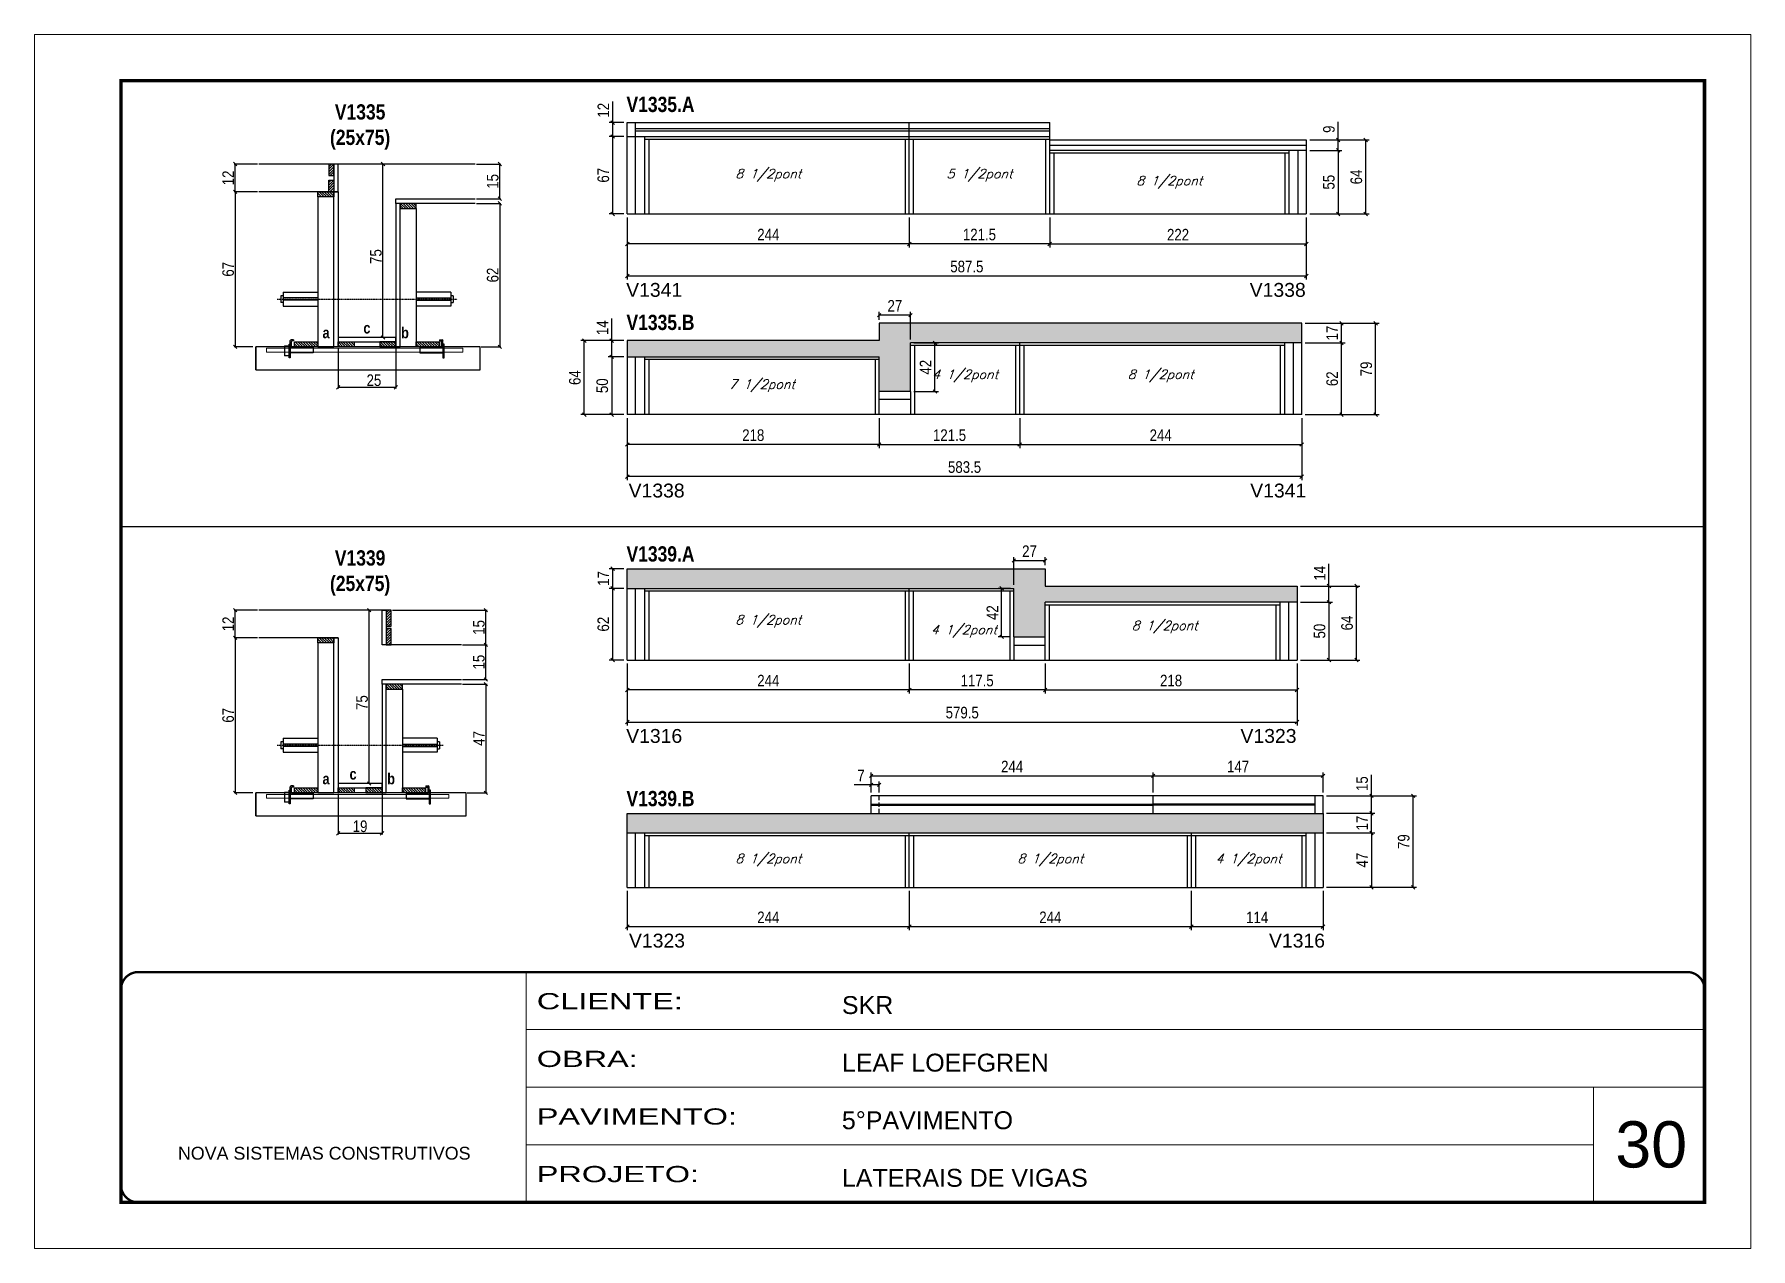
# Model space of a CAD drawing. Extents: x 3309 to 10384, y -2522 to 14608.
# Drawn here: x 4908 to 6393, y 5518 to 6568 of the extents above; entities that cross this region are included whole.
import ezdxf

# ---------------------------------------------------------------- set-up
doc = ezdxf.new("R2010")
doc.units = 0
for name, pattern in [('CONTINUO', [0]), ('DASHED', [0.75, 0.5, -0.25]), ('HIDDEN', [0.375, 0.25, -0.125])]:
    doc.linetypes.add(name, pattern=pattern)
for name, color, linetype in [('5', 5, 'Continuous'), ('barrote', 251, 'Continuous'), ('COTA', 241, 'Continuous'), ('detalhes', 4, 'Continuous'), ('NOMENCLATURA', 7, 'Continuous'), ('Painéis', 200, 'Continuous'), ('presilha', 1, 'Continuous'), ('SARR_2.2x10', 60, 'Continuous'), ('SARR_2.2x7', 40, 'Continuous'), ('SARR_3.5x7', 81, 'Continuous'), ('SARR_EDITAR', 141, 'Continuous'), ('TENSOR', 3, 'Continuous'), ('texto', 7, 'Continuous')]:
    doc.layers.add(name, color=color, linetype=linetype)
for name, color, linetype, lineweight in [('CARIMBO', 255, 'Continuous', 9), ('CONCRETO', 251, 'Continuous', 25), ('Folhas', 255, 'Continuous', 9), ('SARRAFO DE PRESSAO', 251, 'DASHED', 9), ('SCO-___-LAJ', 2, 'Continuous', 0)]:
    doc.layers.add(name, color=color, linetype=linetype, lineweight=lineweight)
doc.styles.add('ARIAL', font='arial.ttf')
doc.styles.add('COTA TECNICA', font='techl___.ttf', dxfattribs={"height": 10})
doc.styles.add('COTA TECNICA 2X', font='techl___.ttf', dxfattribs={"height": 10})
doc.styles.add('Romans', font='romans.shx')
doc.styles.get("Standard").update_dxf_attribs({"font": 'arial.ttf'})
doc.styles.add('TECNICA', font='techb___.ttf', dxfattribs={"height": 10})
doc.styles.add('Tecnologia', font='')
doc.styles.get('Tecnologia').set_extended_font_data('Forgotten Futurist')
doc.dimstyles.new('PAINEL', dxfattribs={"dimtxt": 10, "dimasz": 3, "dimexe": 3, "dimexo": 3, "dimgap": 3, "dimtad": 1, "dimdec": 1, "dimzin": 12, "dimdsep": 46, "dimtxsty": 'COTA TECNICA', "dimblk1": 'OBLIQUE', "dimblk2": 'OBLIQUE', "dimsah": 1, "dimcen": 0.9, "dimclrd": 4, "dimclre": 4, "dimclrt": 240, "dimadec": 1, "dimazin": 3, "dimtfac": 1, "dimtdec": 1, "dimtmove": 0, "dimatfit": 3, "dimfxl": 1, "dimtolj": 1, "dimtzin": 12, "dimarcsym": 0})
doc.dimstyles.new('SECAO', dxfattribs={"dimscale": 0.333333, "dimtxt": 5, "dimasz": 9, "dimexe": 3, "dimexo": 3, "dimgap": 3, "dimtad": 1, "dimdec": 1, "dimlfac": 0.5, "dimzin": 12, "dimdsep": 46, "dimtxsty": 'COTA TECNICA 2X', "dimblk1": 'OBLIQUE', "dimblk2": 'OBLIQUE', "dimsah": 1, "dimcen": 0.9, "dimclrd": 4, "dimclre": 4, "dimclrt": 240, "dimadec": 1, "dimazin": 3, "dimtfac": 1, "dimtdec": 1, "dimtmove": 0, "dimatfit": 3, "dimfxl": 1, "dimtolj": 1, "dimtzin": 12, "dimarcsym": 0})
pattern_1 = [(135, (38406.244, -117600.1829), (-1.122532015, -1.122532015), [])]

msp = doc.modelspace()

# ---------------------------------------------------------------- texts
at = {"layer": '5', "linetype": 'Continuous'}
for s, rotation, p in [('V1341', 0.00004, (5419.96, 6340.87)), ('V1338', 0.00004, (5959.44, 6340.87)), ('V1338', 359.99996, (5422.06, 6167.36)), ('V1341', 359.99996, (5959.89, 6167.36)), ('V1316', 0.00004, (5419.96, 5955.17)), ('V1323', 0.00004, (5951.44, 5955.17)), ('V1323', 359.99996, (5422.38, 5778.19)), ('V1316', 359.99996, (5976.12, 5778.19))]:
    msp.add_text(s, height=12, rotation=rotation, dxfattribs=at).set_placement(p)
at = {"layer": 'CARIMBO', "style": 'ARIAL'}
msp.add_text('30', height=40, dxfattribs=at).set_placement((6275.73, 5587.98))
at = {"layer": 'detalhes', "style": 'TECNICA'}
for s, p in [('a', (5157.23, 6305.05)), ('c', (5192.58, 6309.16)), ('b', (5225.2, 6305.04)), ('a', (5157.23, 5919.35)), ('c', (5180.58, 5923.46)), ('b', (5213.2, 5919.34))]:
    msp.add_text(s, height=9.6, dxfattribs=at).set_placement(p)
at = {"layer": 'NOMENCLATURA', "style": 'TECNICA'}
for s, p in [('V1335.A', (5420.21, 6500.69)), ('V1335.B', (5420.21, 6312.19)), ('V1339.A', (5420.21, 6111.98)), ('V1339.B', (5420.21, 5900.43))]:
    msp.add_text(s, height=13.2, dxfattribs=at).set_placement(p)
at = {"layer": 'NOMENCLATURA', "char_height": 13.2, "attachment_point": 2, "style": 'TECNICA'}
for s, insert in [('V1335\\P(25x75)', (5189.74, 6507.38)), ('V1339\\P(25x75)', (5189.74, 6121.68))]:
    msp.add_mtext_dynamic_manual_height_columns(s, width=300.2766, gutter_width=1, heights=[0], dxfattribs=dict(at, insert=insert))
at = {"layer": 'texto', "color": 2, "char_height": 8, "attachment_point": 5, "style": 'Romans'}
for s, insert in [('{\\Q19;\\C256;8 1/2pont}', (5542.91, 6446)), ('{\\Q19;\\C256;5 1/2pont}', (5725.64, 6446)), ('{\\Q19;\\C256;8 1/2pont}', (5889.89, 6440)), ('{\\Q19;\\C256;7 1/2pont}', (5537.43, 6264)), ('{\\Q19;\\C256;4 1/2pont}', (5713.18, 6272.5)), ('{\\Q19;\\C256;8 1/2pont}', (5882.41, 6272.5)), ('{\\Q19;\\C256;8 1/2pont}', (5542.91, 6060.3)), ('{\\Q19;\\C256;8 1/2pont}', (5885.89, 6055.3)), ('{\\Q19;\\C256;4 1/2pont}', (5712.14, 6051.75)), ('{\\Q19;\\C256;8 1/2pont}', (5542.93, 5853.82)), ('{\\Q19;\\C256;8 1/2pont}', (5786.93, 5853.82)), ('{\\Q19;\\C256;4 1/2pont}', (5958.43, 5853.82))]:
    msp.add_mtext(s, dxfattribs=dict(at, insert=insert))

# ---------------------------------------------------------------- blocks, each defined once
blk = doc.blocks.new('9999999999')
at = {"color": 30, "linetype": 'CONTINUO'}
for p, q in [((98564.6, 34230.2), (98564.6, 34429.4)), ((98564.6, 34379.6), (99584, 34379.6)), ((98564.6, 34329.8), (99488, 34329.8)), ((99584, 34329.8), (99488, 34329.8)), ((99488, 34329.8), (99488, 34230.2)), ((98564.6, 34280), (99488, 34280))]:
    blk.add_line(p, q, dxfattribs=at)
at = {"color": 30, "linetype": 'CONTINUO', "const_width": 2}
blk.add_lwpolyline([(99584, 34230.2), (99584, 34414.4, 0.414214), (99569, 34429.4), (98229, 34429.4, 0.414214), (98214, 34414.4), (98214, 34245.2, 0.414214), (98229, 34230.2), (99584, 34230.2)], format="xyb", dxfattribs=at)
at = {"layer": 'Folhas'}
blk.add_lwpolyline([(98139, 34190.2), (99624, 34190.2), (99624, 35240.2), (98139, 35240.2)], close=True, dxfattribs=at)
at = {"layer": 'Folhas', "color": 30, "const_width": 3}
blk.add_lwpolyline([(98214, 34230.2), (99584, 34230.2), (99584, 35200.2), (98214, 35200.2)], close=True, dxfattribs=at)
at = {"color": 7, "linetype": 'Continuous', "ltscale": 5, "style": 'ARIAL'}
for s, height, p in [('SKR', 15.48, (98837.7, 34393.1)), ('LEAF LOEFGREN', 15.483, (98837.7, 34343.3)), ('5°PAVIMENTO', 15.483, (98837.7, 34293.5)), ('NOVA SISTEMAS CONSTRUTIVOS', 11.059, (98263.2, 34267.2)), ('LATERAIS DE VIGAS', 15.483, (98837.7, 34243.7))]:
    blk.add_text(s, height=height, dxfattribs=at).set_placement(p)
at = {"layer": 'Folhas', "color": 7, "style": 'Tecnologia', "width": 1.5}
for s, p in [('CLIENTE:', (98573.7, 34397.2)), ('OBRA:', (98573.7, 34347.3)), ('PAVIMENTO:', (98573.7, 34297.5)), ('PROJETO:', (98573.7, 34247.7))]:
    blk.add_text(s, height=14, dxfattribs=at).set_placement(p)
blk = doc.blocks.new('_Oblique')
at = {"color": 0, "linetype": 'ByBlock', "lineweight": -2}
blk.add_line((-0.5, -0.5), (0.5, 0.5), dxfattribs=at)
blk = doc.blocks.new('*D839')
at = {"layer": 'COTA', "color": 4, "lineweight": -2, "transparency": 16777216}
for p, q in [((5170.7, 6296.7), (5170.7, 6261.6)), ((5220.7, 6296.7), (5220.7, 6261.6)), ((5220.7, 6262.6), (5170.7, 6262.6))]:
    blk.add_line(p, q, dxfattribs=at)
at = {"layer": 'Defpoints', "color": 0, "transparency": 16777216}
for p in [(5170.7, 6297.7), (5220.7, 6297.7), (5170.7, 6262.6)]:
    blk.add_point(p, dxfattribs=at)
at = {"layer": 'COTA', "color": 4, "lineweight": -2, "transparency": 16777216, "xscale": 3, "yscale": 3, "zscale": 3, "rotation": 180}
blk.add_blockref('_Oblique', (5170.7, 6262.6), dxfattribs=at)
at = {"layer": 'COTA', "color": 4, "lineweight": -2, "transparency": 16777216, "xscale": 3, "yscale": 3, "zscale": 3}
blk.add_blockref('_Oblique', (5220.7, 6262.6), dxfattribs=at)
at = {"layer": 'COTA', "color": 240, "transparency": 16777216, "insert": (5201.7, 6268.7), "char_height": 10, "attachment_point": 5, "style": 'COTA TECNICA 2X'}
blk.add_mtext('\\A1;25', dxfattribs=at)
blk = doc.blocks.new('PRESILHA METÁLICA 1')
at = {"layer": 'presilha'}
for p, q in [((0, 13), (6, 13)), ((0, 13), (0, 0)), ((6, 0), (0, 0)), ((6, 15.5), (7.5, 15.5)), ((6, -2.5), (6, 15.5)), ((6, 13), (6, 0)), ((7.5, 10.6), (7.5, 19.9)), ((7.5, 15.5), (7.5, -2.5)), ((37.5, 4.1), (7.5, 4.1)), ((12, 21), (8.6, 21)), ((9, 11.6), (9, 18.9)), ((12, 19.5), (9.6, 19.5)), ((37.5, 11), (9.6, 11)), ((12, 21), (12, 19.5)), ((37.5, 11), (37.5, 4.1)), ((7.5, -2.5), (6, -2.5))]:
    blk.add_line(p, q, dxfattribs=at)
for centre, radius, start, end in [((8.6, 19.9), 1.14, 90, 180), ((9.6, 18.9), 0.57, 90, 180), ((9.6, 11.6), 0.57, 180, 270)]:
    blk.add_arc(centre, radius, start, end, dxfattribs=at)
blk = doc.blocks.new('PRESILHA METÁLICA 2')
at = {"layer": 'presilha'}
for p, q in [((-5.2, 23.5), (-5.2, 22)), ((-5.2, 23.5), (-1.9, 23.5)), ((-0.8, 14.6), (-0.8, 22.4)), ((-30.8, 13.5), (-30.8, 6.6)), ((-30.8, 13.5), (-2.8, 13.5)), ((-30.8, 6.6), (-0.8, 6.6)), ((-5.2, 22), (-2.8, 22)), ((-2.2, 14.1), (-2.2, 21.4)), ((0.8, 18), (-0.8, 18)), ((-0.8, 18), (-0.8, 0)), ((-0.8, 0), (0.8, 0)), ((0.8, 0), (0.8, 18))]:
    blk.add_line(p, q, dxfattribs=at)
for centre, radius, start, end in [((-1.9, 22.4), 1.14, 0, 90), ((-2.8, 21.4), 0.57, 0, 90), ((-2.8, 14.1), 0.57, 270, 0)]:
    blk.add_arc(centre, radius, start, end, dxfattribs=at)
blk = doc.blocks.new('*D840')
at = {"layer": 'COTA', "color": 4, "lineweight": -2, "transparency": 16777216}
for p, q in [((5101, 6431.7), (5080.7, 6431.7)), ((5081.7, 6431.7), (5081.7, 6297.7)), ((5096.9, 6297.7), (5080.7, 6297.7))]:
    blk.add_line(p, q, dxfattribs=at)
at = {"layer": 'Defpoints', "color": 0, "transparency": 16777216}
for p in [(5102, 6431.7), (5081.7, 6297.7), (5097.9, 6297.7)]:
    blk.add_point(p, dxfattribs=at)
at = {"layer": 'COTA', "color": 4, "lineweight": -2, "transparency": 16777216, "xscale": 3, "yscale": 3, "zscale": 3}
for p, rotation in [((5081.7, 6431.7), 90), ((5081.7, 6297.7), 270)]:
    blk.add_blockref('_Oblique', p, dxfattribs=dict(at, rotation=rotation))
at = {"layer": 'COTA', "color": 240, "transparency": 16777216, "insert": (5075.6, 6364.7), "char_height": 10, "attachment_point": 5, "rotation": 90, "style": 'COTA TECNICA 2X'}
blk.add_mtext('\\A1;67', dxfattribs=at)
blk = doc.blocks.new('*D841')
at = {"layer": 'COTA', "color": 4, "lineweight": -2, "transparency": 16777216}
for p, q in [((5290.4, 6421.7), (5311.6, 6421.7)), ((5310.6, 6421.7), (5310.6, 6297.7)), ((5294.5, 6297.7), (5311.6, 6297.7))]:
    blk.add_line(p, q, dxfattribs=at)
at = {"layer": 'Defpoints', "color": 0, "transparency": 16777216}
for p in [(5289.4, 6421.7), (5293.5, 6297.7), (5310.6, 6297.7)]:
    blk.add_point(p, dxfattribs=at)
at = {"layer": 'COTA', "color": 4, "lineweight": -2, "transparency": 16777216, "xscale": 3, "yscale": 3, "zscale": 3}
for p, rotation in [((5310.6, 6421.7), 90), ((5310.6, 6297.7), 270)]:
    blk.add_blockref('_Oblique', p, dxfattribs=dict(at, rotation=rotation))
at = {"layer": 'COTA', "color": 240, "transparency": 16777216, "insert": (5304.5, 6359.7), "char_height": 10, "attachment_point": 5, "rotation": 90, "style": 'COTA TECNICA 2X'}
blk.add_mtext('\\A1;62', dxfattribs=at)
blk = doc.blocks.new('*D842')
at = {"layer": 'COTA', "color": 4, "lineweight": -2, "transparency": 16777216}
for p, q in [((5219.7, 6455.7), (5208.5, 6455.7)), ((5209.5, 6305.7), (5209.5, 6455.7)), ((5219.7, 6305.7), (5208.5, 6305.7))]:
    blk.add_line(p, q, dxfattribs=at)
at = {"layer": 'Defpoints', "color": 0, "transparency": 16777216}
for p in [(5209.5, 6455.7), (5220.7, 6455.7), (5220.7, 6305.7)]:
    blk.add_point(p, dxfattribs=at)
at = {"layer": 'COTA', "color": 4, "lineweight": -2, "transparency": 16777216, "xscale": 3, "yscale": 3, "zscale": 3}
for p, rotation in [((5209.5, 6455.7), 90), ((5209.5, 6305.7), 270)]:
    blk.add_blockref('_Oblique', p, dxfattribs=dict(at, rotation=rotation))
at = {"layer": 'COTA', "color": 240, "transparency": 16777216, "insert": (5203.4, 6375.7), "char_height": 10, "attachment_point": 5, "rotation": 90, "style": 'COTA TECNICA 2X'}
blk.add_mtext('\\A1;75', dxfattribs=at)
blk = doc.blocks.new('*D843')
at = {"layer": 'COTA', "color": 4, "lineweight": -2, "transparency": 16777216}
for p, q in [((5290.4, 6455.7), (5311.6, 6455.7)), ((5310.6, 6425.7), (5310.6, 6455.7)), ((5290.4, 6425.7), (5311.6, 6425.7))]:
    blk.add_line(p, q, dxfattribs=at)
at = {"layer": 'Defpoints', "color": 0, "transparency": 16777216}
for p in [(5289.4, 6455.7), (5310.6, 6455.7), (5289.4, 6425.7)]:
    blk.add_point(p, dxfattribs=at)
at = {"layer": 'COTA', "color": 4, "lineweight": -2, "transparency": 16777216, "xscale": 3, "yscale": 3, "zscale": 3}
for p, rotation in [((5310.6, 6455.7), 90), ((5310.6, 6425.7), 270)]:
    blk.add_blockref('_Oblique', p, dxfattribs=dict(at, rotation=rotation))
at = {"layer": 'COTA', "color": 240, "transparency": 16777216, "insert": (5304.5, 6440.7), "char_height": 10, "attachment_point": 5, "rotation": 90, "style": 'COTA TECNICA 2X'}
blk.add_mtext('\\A1;15', dxfattribs=at)
blk = doc.blocks.new('*D844')
at = {"layer": 'COTA', "color": 4, "lineweight": -2, "transparency": 16777216}
for p, q in [((5101, 6455.7), (5080.7, 6455.7)), ((5081.7, 6431.7), (5081.7, 6455.7)), ((5101, 6431.7), (5080.7, 6431.7))]:
    blk.add_line(p, q, dxfattribs=at)
at = {"layer": 'Defpoints', "color": 0, "transparency": 16777216}
for p in [(5081.7, 6455.7), (5102, 6455.7), (5102, 6431.7)]:
    blk.add_point(p, dxfattribs=at)
at = {"layer": 'COTA', "color": 4, "lineweight": -2, "transparency": 16777216, "xscale": 3, "yscale": 3, "zscale": 3}
for p, rotation in [((5081.7, 6455.7), 90), ((5081.7, 6431.7), 270)]:
    blk.add_blockref('_Oblique', p, dxfattribs=dict(at, rotation=rotation))
at = {"layer": 'COTA', "color": 240, "transparency": 16777216, "insert": (5075.6, 6443.7), "char_height": 10, "attachment_point": 5, "rotation": 90, "style": 'COTA TECNICA 2X'}
blk.add_mtext('\\A1;12', dxfattribs=at)
blk = doc.blocks.new('*D845')
at = {"layer": 'COTA', "color": 4, "linetype": 'ByBlock', "lineweight": -2, "transparency": 16777216}
for p, q in [((5420.9, 6409.5), (5420.9, 6355.9)), ((6008.4, 6409.5), (6008.4, 6355.9)), ((5420.9, 6358.9), (6008.4, 6358.9))]:
    blk.add_line(p, q, dxfattribs=at)
at = {"layer": 'Defpoints', "color": 0, "linetype": 'ByBlock', "transparency": 16777216}
for p in [(5420.9, 6412.5), (6008.4, 6412.5), (6008.4, 6358.9)]:
    blk.add_point(p, dxfattribs=at)
at = {"layer": 'COTA', "color": 4, "linetype": 'ByBlock', "lineweight": -2, "transparency": 16777216, "xscale": 3, "yscale": 3, "zscale": 3, "rotation": 180}
blk.add_blockref('_Oblique', (5420.9, 6358.9), dxfattribs=at)
at = {"layer": 'COTA', "color": 4, "linetype": 'ByBlock', "lineweight": -2, "transparency": 16777216, "xscale": 3, "yscale": 3, "zscale": 3}
blk.add_blockref('_Oblique', (6008.4, 6358.9), dxfattribs=at)
at = {"layer": 'COTA', "color": 240, "linetype": 'ByBlock', "transparency": 16777216, "insert": (5714.7, 6367), "char_height": 10, "attachment_point": 5, "style": 'COTA TECNICA'}
blk.add_mtext('\\A1;587.5', dxfattribs=at)
blk = doc.blocks.new('*D846')
at = {"layer": 'COTA', "color": 4, "lineweight": -2, "transparency": 16777216}
for p, q in [((5664.9, 6409.5), (5664.9, 6383.6)), ((5786.4, 6409.5), (5786.4, 6383.6)), ((5786.4, 6386.6), (5664.9, 6386.6))]:
    blk.add_line(p, q, dxfattribs=at)
at = {"layer": 'Defpoints', "color": 0, "transparency": 16777216}
for p in [(5664.9, 6412.5), (5786.4, 6412.5), (5664.9, 6386.6)]:
    blk.add_point(p, dxfattribs=at)
at = {"layer": 'COTA', "color": 4, "lineweight": -2, "transparency": 16777216, "xscale": 3, "yscale": 3, "zscale": 3, "rotation": 180}
blk.add_blockref('_Oblique', (5664.9, 6386.6), dxfattribs=at)
at = {"layer": 'COTA', "color": 4, "lineweight": -2, "transparency": 16777216, "xscale": 3, "yscale": 3, "zscale": 3}
blk.add_blockref('_Oblique', (5786.4, 6386.6), dxfattribs=at)
at = {"layer": 'COTA', "color": 240, "transparency": 16777216, "insert": (5725.6, 6394.7), "char_height": 10, "attachment_point": 5, "style": 'COTA TECNICA'}
blk.add_mtext('\\A1;121.5', dxfattribs=at)
blk = doc.blocks.new('*D847')
at = {"layer": 'COTA', "color": 4, "lineweight": -2, "transparency": 16777216}
for p, q in [((5420.9, 6409.5), (5420.9, 6383.6)), ((5664.9, 6409.5), (5664.9, 6383.6)), ((5664.9, 6386.6), (5420.9, 6386.6))]:
    blk.add_line(p, q, dxfattribs=at)
at = {"layer": 'Defpoints', "color": 0, "transparency": 16777216}
for p in [(5420.9, 6412.5), (5664.9, 6412.5), (5420.9, 6386.6)]:
    blk.add_point(p, dxfattribs=at)
at = {"layer": 'COTA', "color": 4, "lineweight": -2, "transparency": 16777216, "xscale": 3, "yscale": 3, "zscale": 3, "rotation": 180}
blk.add_blockref('_Oblique', (5420.9, 6386.6), dxfattribs=at)
at = {"layer": 'COTA', "color": 4, "lineweight": -2, "transparency": 16777216, "xscale": 3, "yscale": 3, "zscale": 3}
blk.add_blockref('_Oblique', (5664.9, 6386.6), dxfattribs=at)
at = {"layer": 'COTA', "color": 240, "transparency": 16777216, "insert": (5542.9, 6394.7), "char_height": 10, "attachment_point": 5, "style": 'COTA TECNICA'}
blk.add_mtext('\\A1;244', dxfattribs=at)
blk = doc.blocks.new('*D848')
at = {"layer": 'COTA', "color": 4, "lineweight": -2, "transparency": 16777216}
for p, q in [((5786.4, 6409.5), (5786.4, 6383.6)), ((6008.4, 6409.5), (6008.4, 6383.6)), ((5786.4, 6386.6), (6008.4, 6386.6))]:
    blk.add_line(p, q, dxfattribs=at)
at = {"layer": 'Defpoints', "color": 0, "transparency": 16777216}
for p in [(5786.4, 6412.5), (6008.4, 6412.5), (6008.4, 6386.6)]:
    blk.add_point(p, dxfattribs=at)
at = {"layer": 'COTA', "color": 4, "lineweight": -2, "transparency": 16777216, "xscale": 3, "yscale": 3, "zscale": 3, "rotation": 180}
blk.add_blockref('_Oblique', (5786.4, 6386.6), dxfattribs=at)
at = {"layer": 'COTA', "color": 4, "lineweight": -2, "transparency": 16777216, "xscale": 3, "yscale": 3, "zscale": 3}
blk.add_blockref('_Oblique', (6008.4, 6386.6), dxfattribs=at)
at = {"layer": 'COTA', "color": 240, "transparency": 16777216, "insert": (5897.4, 6394.6), "char_height": 10, "attachment_point": 5, "style": 'COTA TECNICA'}
blk.add_mtext('\\A1;222', dxfattribs=at)
blk = doc.blocks.new('*D849')
at = {"layer": 'COTA', "color": 4, "lineweight": -2, "transparency": 16777216}
for p, q in [((6011.4, 6467.5), (6039, 6467.5)), ((6036, 6467.5), (6036, 6412.5)), ((6011.4, 6412.5), (6039, 6412.5))]:
    blk.add_line(p, q, dxfattribs=at)
at = {"layer": 'Defpoints', "color": 0, "transparency": 16777216}
for p in [(6008.4, 6467.5), (6008.4, 6412.5), (6036, 6412.5)]:
    blk.add_point(p, dxfattribs=at)
at = {"layer": 'COTA', "color": 4, "lineweight": -2, "transparency": 16777216, "xscale": 3, "yscale": 3, "zscale": 3}
for p, rotation in [((6036, 6467.5), 90), ((6036, 6412.5), 270)]:
    blk.add_blockref('_Oblique', p, dxfattribs=dict(at, rotation=rotation))
at = {"layer": 'COTA', "color": 240, "transparency": 16777216, "insert": (6027.9, 6440), "char_height": 10, "attachment_point": 5, "rotation": 90, "style": 'COTA TECNICA'}
blk.add_mtext('\\A1;55', dxfattribs=at)
blk = doc.blocks.new('*D850')
at = {"layer": 'COTA', "color": 4, "lineweight": -2, "transparency": 16777216}
for p, q in [((6036, 6476.5), (6036, 6492.2)), ((6011.4, 6476.5), (6039, 6476.5)), ((6036, 6467.5), (6036, 6476.5)), ((6011.4, 6467.5), (6039, 6467.5))]:
    blk.add_line(p, q, dxfattribs=at)
at = {"layer": 'Defpoints', "color": 0, "transparency": 16777216}
for p in [(6008.4, 6476.5), (6036, 6476.5), (6008.4, 6467.5)]:
    blk.add_point(p, dxfattribs=at)
at = {"layer": 'COTA', "color": 4, "lineweight": -2, "transparency": 16777216, "xscale": 3, "yscale": 3, "zscale": 3}
for p, rotation in [((6036, 6476.5), 90), ((6036, 6467.5), 270)]:
    blk.add_blockref('_Oblique', p, dxfattribs=dict(at, rotation=rotation))
at = {"layer": 'COTA', "color": 240, "transparency": 16777216, "insert": (6028, 6485.8), "char_height": 10, "attachment_point": 5, "rotation": 90, "style": 'COTA TECNICA'}
blk.add_mtext('\\A1;9', dxfattribs=at)
blk = doc.blocks.new('*D851')
at = {"layer": 'COTA', "color": 4, "lineweight": -2, "transparency": 16777216}
for p, q in [((6011.4, 6476.5), (6062.8, 6476.5)), ((6059.8, 6412.5), (6059.8, 6476.5)), ((6011.4, 6412.5), (6062.8, 6412.5))]:
    blk.add_line(p, q, dxfattribs=at)
at = {"layer": 'Defpoints', "color": 0, "transparency": 16777216}
for p in [(6008.4, 6476.5), (6059.8, 6476.5), (6008.4, 6412.5)]:
    blk.add_point(p, dxfattribs=at)
at = {"layer": 'COTA', "color": 4, "lineweight": -2, "transparency": 16777216, "xscale": 3, "yscale": 3, "zscale": 3}
for p, rotation in [((6059.8, 6476.5), 90), ((6059.8, 6412.5), 270)]:
    blk.add_blockref('_Oblique', p, dxfattribs=dict(at, rotation=rotation))
at = {"layer": 'COTA', "color": 240, "transparency": 16777216, "insert": (6051.7, 6444.5), "char_height": 10, "attachment_point": 5, "rotation": 90, "style": 'COTA TECNICA'}
blk.add_mtext('\\A1;64', dxfattribs=at)
blk = doc.blocks.new('*D852')
at = {"layer": 'COTA', "color": 4, "lineweight": -2, "transparency": 16777216}
for p, q in [((5417.9, 6479.5), (5405.3, 6479.5)), ((5408.3, 6412.5), (5408.3, 6479.5)), ((5417.9, 6412.5), (5405.3, 6412.5))]:
    blk.add_line(p, q, dxfattribs=at)
at = {"layer": 'Defpoints', "color": 0, "transparency": 16777216}
for p in [(5408.3, 6479.5), (5420.9, 6479.5), (5420.9, 6412.5)]:
    blk.add_point(p, dxfattribs=at)
at = {"layer": 'COTA', "color": 4, "lineweight": -2, "transparency": 16777216, "xscale": 3, "yscale": 3, "zscale": 3}
for p, rotation in [((5408.3, 6479.5), 90), ((5408.3, 6412.5), 270)]:
    blk.add_blockref('_Oblique', p, dxfattribs=dict(at, rotation=rotation))
at = {"layer": 'COTA', "color": 240, "transparency": 16777216, "insert": (5400.2, 6446), "char_height": 10, "attachment_point": 5, "rotation": 90, "style": 'COTA TECNICA'}
blk.add_mtext('\\A1;67', dxfattribs=at)
blk = doc.blocks.new('*D853')
at = {"layer": 'COTA', "color": 4, "lineweight": -2, "transparency": 16777216}
for p, q in [((5408.3, 6491.5), (5408.3, 6509.8)), ((5417.9, 6491.5), (5405.3, 6491.5)), ((5408.3, 6479.5), (5408.3, 6491.5)), ((5417.9, 6479.5), (5405.3, 6479.5))]:
    blk.add_line(p, q, dxfattribs=at)
at = {"layer": 'Defpoints', "color": 0, "transparency": 16777216}
for p in [(5408.3, 6491.5), (5420.9, 6491.5), (5420.9, 6479.5)]:
    blk.add_point(p, dxfattribs=at)
at = {"layer": 'COTA', "color": 4, "lineweight": -2, "transparency": 16777216, "xscale": 3, "yscale": 3, "zscale": 3}
for p, rotation in [((5408.3, 6491.5), 90), ((5408.3, 6479.5), 270)]:
    blk.add_blockref('_Oblique', p, dxfattribs=dict(at, rotation=rotation))
at = {"layer": 'COTA', "color": 240, "transparency": 16777216, "insert": (5400.2, 6502.2), "char_height": 10, "attachment_point": 5, "rotation": 90, "style": 'COTA TECNICA'}
blk.add_mtext('\\A1;12', dxfattribs=at)
blk = doc.blocks.new('*D854')
at = {"layer": 'COTA', "color": 4, "linetype": 'ByBlock', "lineweight": -2, "transparency": 16777216}
for p, q in [((5420.9, 6236), (5420.9, 6182.4)), ((6004.4, 6236), (6004.4, 6182.4)), ((6004.4, 6185.4), (5420.9, 6185.4))]:
    blk.add_line(p, q, dxfattribs=at)
at = {"layer": 'Defpoints', "color": 0, "linetype": 'ByBlock', "transparency": 16777216}
for p in [(5420.9, 6239), (6004.4, 6239), (5420.9, 6185.4)]:
    blk.add_point(p, dxfattribs=at)
at = {"layer": 'COTA', "color": 4, "linetype": 'ByBlock', "lineweight": -2, "transparency": 16777216, "xscale": 3, "yscale": 3, "zscale": 3, "rotation": 180}
blk.add_blockref('_Oblique', (5420.9, 6185.4), dxfattribs=at)
at = {"layer": 'COTA', "color": 4, "linetype": 'ByBlock', "lineweight": -2, "transparency": 16777216, "xscale": 3, "yscale": 3, "zscale": 3}
blk.add_blockref('_Oblique', (6004.4, 6185.4), dxfattribs=at)
at = {"layer": 'COTA', "color": 240, "linetype": 'ByBlock', "transparency": 16777216, "insert": (5712.7, 6193.6), "char_height": 10, "attachment_point": 5, "style": 'COTA TECNICA'}
blk.add_mtext('\\A1;583.5', dxfattribs=at)
blk = doc.blocks.new('*D855')
at = {"layer": 'COTA', "color": 4, "lineweight": -2, "transparency": 16777216}
for p, q in [((5638.9, 6236), (5638.9, 6210.1)), ((5760.4, 6236), (5760.4, 6210.1)), ((5638.9, 6213.1), (5760.4, 6213.1))]:
    blk.add_line(p, q, dxfattribs=at)
at = {"layer": 'Defpoints', "color": 0, "transparency": 16777216}
for p in [(5638.9, 6239), (5760.4, 6239), (5760.4, 6213.1)]:
    blk.add_point(p, dxfattribs=at)
at = {"layer": 'COTA', "color": 4, "lineweight": -2, "transparency": 16777216, "xscale": 3, "yscale": 3, "zscale": 3, "rotation": 180}
blk.add_blockref('_Oblique', (5638.9, 6213.1), dxfattribs=at)
at = {"layer": 'COTA', "color": 4, "lineweight": -2, "transparency": 16777216, "xscale": 3, "yscale": 3, "zscale": 3}
blk.add_blockref('_Oblique', (5760.4, 6213.1), dxfattribs=at)
at = {"layer": 'COTA', "color": 240, "transparency": 16777216, "insert": (5699.7, 6221.2), "char_height": 10, "attachment_point": 5, "style": 'COTA TECNICA'}
blk.add_mtext('\\A1;121.5', dxfattribs=at)
blk = doc.blocks.new('*D856')
at = {"layer": 'COTA', "color": 4, "lineweight": -2, "transparency": 16777216}
for p, q in [((5760.4, 6236), (5760.4, 6210.1)), ((6004.4, 6236), (6004.4, 6210.1)), ((5760.4, 6213.1), (6004.4, 6213.1))]:
    blk.add_line(p, q, dxfattribs=at)
at = {"layer": 'Defpoints', "color": 0, "transparency": 16777216}
for p in [(5760.4, 6239), (6004.4, 6239), (6004.4, 6213.1)]:
    blk.add_point(p, dxfattribs=at)
at = {"layer": 'COTA', "color": 4, "lineweight": -2, "transparency": 16777216, "xscale": 3, "yscale": 3, "zscale": 3, "rotation": 180}
blk.add_blockref('_Oblique', (5760.4, 6213.1), dxfattribs=at)
at = {"layer": 'COTA', "color": 4, "lineweight": -2, "transparency": 16777216, "xscale": 3, "yscale": 3, "zscale": 3}
blk.add_blockref('_Oblique', (6004.4, 6213.1), dxfattribs=at)
at = {"layer": 'COTA', "color": 240, "transparency": 16777216, "insert": (5882.4, 6221.2), "char_height": 10, "attachment_point": 5, "style": 'COTA TECNICA'}
blk.add_mtext('\\A1;244', dxfattribs=at)
blk = doc.blocks.new('*D858')
at = {"layer": 'COTA', "color": 4, "lineweight": -2, "transparency": 16777216}
for p, q in [((5420.9, 6236), (5420.9, 6210.1)), ((5638.9, 6236), (5638.9, 6210.1)), ((5638.9, 6213.1), (5420.9, 6213.1))]:
    blk.add_line(p, q, dxfattribs=at)
at = {"layer": 'Defpoints', "color": 0, "transparency": 16777216}
for p in [(5420.9, 6239), (5638.9, 6239), (5420.9, 6213.1)]:
    blk.add_point(p, dxfattribs=at)
at = {"layer": 'COTA', "color": 4, "lineweight": -2, "transparency": 16777216, "xscale": 3, "yscale": 3, "zscale": 3, "rotation": 180}
blk.add_blockref('_Oblique', (5420.9, 6213.1), dxfattribs=at)
at = {"layer": 'COTA', "color": 4, "lineweight": -2, "transparency": 16777216, "xscale": 3, "yscale": 3, "zscale": 3}
blk.add_blockref('_Oblique', (5638.9, 6213.1), dxfattribs=at)
at = {"layer": 'COTA', "color": 240, "transparency": 16777216, "insert": (5529.9, 6221.2), "char_height": 10, "attachment_point": 5, "style": 'COTA TECNICA'}
blk.add_mtext('\\A1;218', dxfattribs=at)
blk = doc.blocks.new('*D859')
at = {"layer": 'COTA', "color": 4, "lineweight": -2, "transparency": 16777216}
for p, q in [((5417.9, 6289), (5404.4, 6289)), ((5407.4, 6289), (5407.4, 6239)), ((5417.9, 6239), (5404.4, 6239))]:
    blk.add_line(p, q, dxfattribs=at)
at = {"layer": 'Defpoints', "color": 0, "transparency": 16777216}
for p in [(5420.9, 6289), (5407.4, 6239), (5420.9, 6239)]:
    blk.add_point(p, dxfattribs=at)
at = {"layer": 'COTA', "color": 4, "lineweight": -2, "transparency": 16777216, "xscale": 3, "yscale": 3, "zscale": 3}
for p, rotation in [((5407.4, 6289), 90), ((5407.4, 6239), 270)]:
    blk.add_blockref('_Oblique', p, dxfattribs=dict(at, rotation=rotation))
at = {"layer": 'COTA', "color": 240, "transparency": 16777216, "insert": (5399.3, 6264), "char_height": 10, "attachment_point": 5, "rotation": 90, "style": 'COTA TECNICA'}
blk.add_mtext('\\A1;50', dxfattribs=at)
blk = doc.blocks.new('*D860')
at = {"layer": 'COTA', "color": 4, "lineweight": -2, "transparency": 16777216}
for p, q in [((5407.4, 6303), (5407.4, 6322.1)), ((5417.9, 6303), (5404.4, 6303)), ((5407.4, 6289), (5407.4, 6303)), ((5417.9, 6289), (5404.4, 6289))]:
    blk.add_line(p, q, dxfattribs=at)
at = {"layer": 'Defpoints', "color": 0, "transparency": 16777216}
for p in [(5407.4, 6303), (5420.9, 6303), (5420.9, 6289)]:
    blk.add_point(p, dxfattribs=at)
at = {"layer": 'COTA', "color": 4, "lineweight": -2, "transparency": 16777216, "xscale": 3, "yscale": 3, "zscale": 3}
for p, rotation in [((5407.4, 6303), 90), ((5407.4, 6289), 270)]:
    blk.add_blockref('_Oblique', p, dxfattribs=dict(at, rotation=rotation))
at = {"layer": 'COTA', "color": 240, "transparency": 16777216, "insert": (5399.4, 6314.1), "char_height": 10, "attachment_point": 5, "rotation": 90, "style": 'COTA TECNICA'}
blk.add_mtext('\\A1;14', dxfattribs=at)
blk = doc.blocks.new('*D861')
at = {"layer": 'COTA', "color": 4, "lineweight": -2, "transparency": 16777216}
for p, q in [((5417.9, 6303), (5380.7, 6303)), ((5383.7, 6239), (5383.7, 6303)), ((5417.9, 6239), (5380.7, 6239))]:
    blk.add_line(p, q, dxfattribs=at)
at = {"layer": 'Defpoints', "color": 0, "transparency": 16777216}
for p in [(5383.7, 6303), (5420.9, 6303), (5420.9, 6239)]:
    blk.add_point(p, dxfattribs=at)
at = {"layer": 'COTA', "color": 4, "lineweight": -2, "transparency": 16777216, "xscale": 3, "yscale": 3, "zscale": 3}
for p, rotation in [((5383.7, 6303), 90), ((5383.7, 6239), 270)]:
    blk.add_blockref('_Oblique', p, dxfattribs=dict(at, rotation=rotation))
at = {"layer": 'COTA', "color": 240, "transparency": 16777216, "insert": (5375.6, 6271), "char_height": 10, "attachment_point": 5, "rotation": 90, "style": 'COTA TECNICA'}
blk.add_mtext('\\A1;64', dxfattribs=at)
blk = doc.blocks.new('*D862')
at = {"layer": 'COTA', "color": 4, "lineweight": -2, "transparency": 16777216}
for p, q in [((5668.9, 6301), (5690.1, 6301)), ((5687.1, 6259), (5687.1, 6301)), ((5668.9, 6259), (5690.1, 6259))]:
    blk.add_line(p, q, dxfattribs=at)
at = {"layer": 'Defpoints', "color": 0, "transparency": 16777216}
for p in [(5665.9, 6301), (5687.1, 6301), (5665.9, 6259)]:
    blk.add_point(p, dxfattribs=at)
at = {"layer": 'COTA', "color": 4, "lineweight": -2, "transparency": 16777216, "xscale": 3, "yscale": 3, "zscale": 3}
for p, rotation in [((5687.1, 6301), 90), ((5687.1, 6259), 270)]:
    blk.add_blockref('_Oblique', p, dxfattribs=dict(at, rotation=rotation))
at = {"layer": 'COTA', "color": 240, "transparency": 16777216, "insert": (5679, 6280), "char_height": 10, "attachment_point": 5, "rotation": 90, "style": 'COTA TECNICA'}
blk.add_mtext('\\A1;42', dxfattribs=at)
blk = doc.blocks.new('*D863')
at = {"layer": 'COTA', "color": 4, "lineweight": -2, "transparency": 16777216}
for p, q in [((5638.9, 6321), (5638.9, 6328)), ((5665.9, 6304), (5665.9, 6328)), ((5665.9, 6325), (5638.9, 6325))]:
    blk.add_line(p, q, dxfattribs=at)
at = {"layer": 'Defpoints', "color": 0, "transparency": 16777216}
for p in [(5638.9, 6325), (5638.9, 6318), (5665.9, 6301)]:
    blk.add_point(p, dxfattribs=at)
at = {"layer": 'COTA', "color": 4, "lineweight": -2, "transparency": 16777216, "xscale": 3, "yscale": 3, "zscale": 3, "rotation": 180}
blk.add_blockref('_Oblique', (5638.9, 6325), dxfattribs=at)
at = {"layer": 'COTA', "color": 4, "lineweight": -2, "transparency": 16777216, "xscale": 3, "yscale": 3, "zscale": 3}
blk.add_blockref('_Oblique', (5665.9, 6325), dxfattribs=at)
at = {"layer": 'COTA', "color": 240, "transparency": 16777216, "insert": (5652.4, 6333.1), "char_height": 10, "attachment_point": 5, "style": 'COTA TECNICA'}
blk.add_mtext('\\A1;27', dxfattribs=at)
blk = doc.blocks.new('*D864')
at = {"layer": 'COTA', "color": 4, "lineweight": -2, "transparency": 16777216}
for p, q in [((6007.4, 6301), (6041.9, 6301)), ((6038.9, 6239), (6038.9, 6301)), ((6007.4, 6239), (6041.9, 6239))]:
    blk.add_line(p, q, dxfattribs=at)
at = {"layer": 'Defpoints', "color": 0, "transparency": 16777216}
for p in [(6004.4, 6301), (6038.9, 6301), (6004.4, 6239)]:
    blk.add_point(p, dxfattribs=at)
at = {"layer": 'COTA', "color": 4, "lineweight": -2, "transparency": 16777216, "xscale": 3, "yscale": 3, "zscale": 3}
for p, rotation in [((6038.9, 6301), 90), ((6038.9, 6239), 270)]:
    blk.add_blockref('_Oblique', p, dxfattribs=dict(at, rotation=rotation))
at = {"layer": 'COTA', "color": 240, "transparency": 16777216, "insert": (6030.8, 6270), "char_height": 10, "attachment_point": 5, "rotation": 90, "style": 'COTA TECNICA'}
blk.add_mtext('\\A1;62', dxfattribs=at)
blk = doc.blocks.new('*D857')
at = {"layer": 'COTA', "color": 4, "lineweight": -2, "transparency": 16777216}
for p, q in [((6007.4, 6318), (6041.9, 6318)), ((6038.9, 6301), (6038.9, 6318)), ((6007.4, 6301), (6041.9, 6301))]:
    blk.add_line(p, q, dxfattribs=at)
at = {"layer": 'Defpoints', "color": 0, "transparency": 16777216}
for p in [(6004.4, 6318), (6038.9, 6318), (6004.4, 6301)]:
    blk.add_point(p, dxfattribs=at)
at = {"layer": 'COTA', "color": 4, "lineweight": -2, "transparency": 16777216, "xscale": 3, "yscale": 3, "zscale": 3}
for p, rotation in [((6038.9, 6318), 90), ((6038.9, 6301), 270)]:
    blk.add_blockref('_Oblique', p, dxfattribs=dict(at, rotation=rotation))
at = {"layer": 'COTA', "color": 240, "transparency": 16777216, "insert": (6030.8, 6309.5), "char_height": 10, "attachment_point": 5, "rotation": 90, "style": 'COTA TECNICA'}
blk.add_mtext('\\A1;17', dxfattribs=at)
blk = doc.blocks.new('*D865')
at = {"layer": 'COTA', "color": 4, "lineweight": -2, "transparency": 16777216}
for p, q in [((6007.4, 6318), (6071.4, 6318)), ((6068.4, 6239), (6068.4, 6318)), ((6007.4, 6239), (6071.4, 6239))]:
    blk.add_line(p, q, dxfattribs=at)
at = {"layer": 'Defpoints', "color": 0, "transparency": 16777216}
for p in [(6004.4, 6318), (6068.4, 6318), (6004.4, 6239)]:
    blk.add_point(p, dxfattribs=at)
at = {"layer": 'COTA', "color": 4, "lineweight": -2, "transparency": 16777216, "xscale": 3, "yscale": 3, "zscale": 3}
for p, rotation in [((6068.4, 6318), 90), ((6068.4, 6239), 270)]:
    blk.add_blockref('_Oblique', p, dxfattribs=dict(at, rotation=rotation))
at = {"layer": 'COTA', "color": 240, "transparency": 16777216, "insert": (6060.3, 6278.5), "char_height": 10, "attachment_point": 5, "rotation": 90, "style": 'COTA TECNICA'}
blk.add_mtext('\\A1;79', dxfattribs=at)
blk = doc.blocks.new('*D866')
at = {"layer": 'COTA', "color": 4, "lineweight": -2, "transparency": 16777216}
for p, q in [((5170.7, 5911), (5170.7, 5875.9)), ((5208.7, 5911), (5208.7, 5875.9)), ((5208.7, 5876.9), (5170.7, 5876.9))]:
    blk.add_line(p, q, dxfattribs=at)
at = {"layer": 'Defpoints', "color": 0, "transparency": 16777216}
for p in [(5170.7, 5912), (5208.7, 5912), (5170.7, 5876.9)]:
    blk.add_point(p, dxfattribs=at)
at = {"layer": 'COTA', "color": 4, "lineweight": -2, "transparency": 16777216, "xscale": 3, "yscale": 3, "zscale": 3, "rotation": 180}
blk.add_blockref('_Oblique', (5170.7, 5876.9), dxfattribs=at)
at = {"layer": 'COTA', "color": 4, "lineweight": -2, "transparency": 16777216, "xscale": 3, "yscale": 3, "zscale": 3}
blk.add_blockref('_Oblique', (5208.7, 5876.9), dxfattribs=at)
at = {"layer": 'COTA', "color": 240, "transparency": 16777216, "insert": (5189.7, 5883), "char_height": 10, "attachment_point": 5, "style": 'COTA TECNICA 2X'}
blk.add_mtext('\\A1;19', dxfattribs=at)
blk = doc.blocks.new('*D867')
at = {"layer": 'COTA', "color": 4, "lineweight": -2, "transparency": 16777216}
for p, q in [((5101, 6046), (5080.7, 6046)), ((5081.7, 6046), (5081.7, 5912)), ((5096.9, 5912), (5080.7, 5912))]:
    blk.add_line(p, q, dxfattribs=at)
at = {"layer": 'Defpoints', "color": 0, "transparency": 16777216}
for p in [(5102, 6046), (5081.7, 5912), (5097.9, 5912)]:
    blk.add_point(p, dxfattribs=at)
at = {"layer": 'COTA', "color": 4, "lineweight": -2, "transparency": 16777216, "xscale": 3, "yscale": 3, "zscale": 3}
for p, rotation in [((5081.7, 6046), 90), ((5081.7, 5912), 270)]:
    blk.add_blockref('_Oblique', p, dxfattribs=dict(at, rotation=rotation))
at = {"layer": 'COTA', "color": 240, "transparency": 16777216, "insert": (5075.6, 5979), "char_height": 10, "attachment_point": 5, "rotation": 90, "style": 'COTA TECNICA 2X'}
blk.add_mtext('\\A1;67', dxfattribs=at)
blk = doc.blocks.new('*D868')
at = {"layer": 'COTA', "color": 4, "lineweight": -2, "transparency": 16777216}
for p, q in [((5278.4, 6006), (5299.6, 6006)), ((5298.6, 6006), (5298.6, 5912)), ((5282.5, 5912), (5299.6, 5912))]:
    blk.add_line(p, q, dxfattribs=at)
at = {"layer": 'Defpoints', "color": 0, "transparency": 16777216}
for p in [(5277.4, 6006), (5281.5, 5912), (5298.6, 5912)]:
    blk.add_point(p, dxfattribs=at)
at = {"layer": 'COTA', "color": 4, "lineweight": -2, "transparency": 16777216, "xscale": 3, "yscale": 3, "zscale": 3}
for p, rotation in [((5298.6, 6006), 90), ((5298.6, 5912), 270)]:
    blk.add_blockref('_Oblique', p, dxfattribs=dict(at, rotation=rotation))
at = {"layer": 'COTA', "color": 240, "transparency": 16777216, "insert": (5292.6, 5959), "char_height": 10, "attachment_point": 5, "rotation": 90, "style": 'COTA TECNICA 2X'}
blk.add_mtext('\\A1;47', dxfattribs=at)
blk = doc.blocks.new('*D869')
at = {"layer": 'COTA', "color": 4, "lineweight": -2, "transparency": 16777216}
for p, q in [((5207.7, 6070), (5196.5, 6070)), ((5197.5, 5920), (5197.5, 6070)), ((5207.7, 5920), (5196.5, 5920))]:
    blk.add_line(p, q, dxfattribs=at)
at = {"layer": 'Defpoints', "color": 0, "transparency": 16777216}
for p in [(5197.5, 6070), (5208.7, 6070), (5208.7, 5920)]:
    blk.add_point(p, dxfattribs=at)
at = {"layer": 'COTA', "color": 4, "lineweight": -2, "transparency": 16777216, "xscale": 3, "yscale": 3, "zscale": 3}
for p, rotation in [((5197.5, 6070), 90), ((5197.5, 5920), 270)]:
    blk.add_blockref('_Oblique', p, dxfattribs=dict(at, rotation=rotation))
at = {"layer": 'COTA', "color": 240, "transparency": 16777216, "insert": (5191.4, 5990), "char_height": 10, "attachment_point": 5, "rotation": 90, "style": 'COTA TECNICA 2X'}
blk.add_mtext('\\A1;75', dxfattribs=at)
blk = doc.blocks.new('*D870')
at = {"layer": 'COTA', "color": 4, "lineweight": -2, "transparency": 16777216}
for p, q in [((5278.4, 6040), (5299.6, 6040)), ((5298.6, 6010), (5298.6, 6040)), ((5278.4, 6010), (5299.6, 6010))]:
    blk.add_line(p, q, dxfattribs=at)
at = {"layer": 'Defpoints', "color": 0, "transparency": 16777216}
for p in [(5277.4, 6040), (5298.6, 6040), (5277.4, 6010)]:
    blk.add_point(p, dxfattribs=at)
at = {"layer": 'COTA', "color": 4, "lineweight": -2, "transparency": 16777216, "xscale": 3, "yscale": 3, "zscale": 3}
for p, rotation in [((5298.6, 6040), 90), ((5298.6, 6010), 270)]:
    blk.add_blockref('_Oblique', p, dxfattribs=dict(at, rotation=rotation))
at = {"layer": 'COTA', "color": 240, "transparency": 16777216, "insert": (5292.5, 6025), "char_height": 10, "attachment_point": 5, "rotation": 90, "style": 'COTA TECNICA 2X'}
blk.add_mtext('\\A1;15', dxfattribs=at)
blk = doc.blocks.new('*D871')
at = {"layer": 'COTA', "color": 4, "lineweight": -2, "transparency": 16777216}
for p, q in [((5101, 6070), (5080.7, 6070)), ((5081.7, 6046), (5081.7, 6070)), ((5101, 6046), (5080.7, 6046))]:
    blk.add_line(p, q, dxfattribs=at)
at = {"layer": 'Defpoints', "color": 0, "transparency": 16777216}
for p in [(5081.7, 6070), (5102, 6070), (5102, 6046)]:
    blk.add_point(p, dxfattribs=at)
at = {"layer": 'COTA', "color": 4, "lineweight": -2, "transparency": 16777216, "xscale": 3, "yscale": 3, "zscale": 3}
for p, rotation in [((5081.7, 6070), 90), ((5081.7, 6046), 270)]:
    blk.add_blockref('_Oblique', p, dxfattribs=dict(at, rotation=rotation))
at = {"layer": 'COTA', "color": 240, "transparency": 16777216, "insert": (5075.6, 6058), "char_height": 10, "attachment_point": 5, "rotation": 90, "style": 'COTA TECNICA 2X'}
blk.add_mtext('\\A1;12', dxfattribs=at)
blk = doc.blocks.new('*D872')
at = {"layer": 'COTA', "color": 4, "lineweight": -2, "transparency": 16777216}
for p, q in [((5217.7, 6070), (5299.6, 6070)), ((5298.6, 6040), (5298.6, 6070)), ((5278.4, 6040), (5299.6, 6040))]:
    blk.add_line(p, q, dxfattribs=at)
at = {"layer": 'Defpoints', "color": 0, "transparency": 16777216}
for p in [(5216.7, 6070), (5298.6, 6070), (5277.4, 6040)]:
    blk.add_point(p, dxfattribs=at)
at = {"layer": 'COTA', "color": 4, "lineweight": -2, "transparency": 16777216, "xscale": 3, "yscale": 3, "zscale": 3}
for p, rotation in [((5298.6, 6070), 90), ((5298.6, 6040), 270)]:
    blk.add_blockref('_Oblique', p, dxfattribs=dict(at, rotation=rotation))
at = {"layer": 'COTA', "color": 240, "transparency": 16777216, "insert": (5292.5, 6055), "char_height": 10, "attachment_point": 5, "rotation": 90, "style": 'COTA TECNICA 2X'}
blk.add_mtext('\\A1;15', dxfattribs=at)
blk = doc.blocks.new('*D873')
at = {"layer": 'COTA', "color": 4, "linetype": 'ByBlock', "lineweight": -2, "transparency": 16777216}
for p, q in [((5420.9, 6023.8), (5420.9, 5970.2)), ((6000.4, 6023.8), (6000.4, 5970.2)), ((5420.9, 5973.2), (6000.4, 5973.2))]:
    blk.add_line(p, q, dxfattribs=at)
at = {"layer": 'Defpoints', "color": 0, "linetype": 'ByBlock', "transparency": 16777216}
for p in [(5420.9, 6026.8), (6000.4, 6026.8), (6000.4, 5973.2)]:
    blk.add_point(p, dxfattribs=at)
at = {"layer": 'COTA', "color": 4, "linetype": 'ByBlock', "lineweight": -2, "transparency": 16777216, "xscale": 3, "yscale": 3, "zscale": 3, "rotation": 180}
blk.add_blockref('_Oblique', (5420.9, 5973.2), dxfattribs=at)
at = {"layer": 'COTA', "color": 4, "linetype": 'ByBlock', "lineweight": -2, "transparency": 16777216, "xscale": 3, "yscale": 3, "zscale": 3}
blk.add_blockref('_Oblique', (6000.4, 5973.2), dxfattribs=at)
at = {"layer": 'COTA', "color": 240, "linetype": 'ByBlock', "transparency": 16777216, "insert": (5710.7, 5981.3), "char_height": 10, "attachment_point": 5, "style": 'COTA TECNICA'}
blk.add_mtext('\\A1;579.5', dxfattribs=at)
blk = doc.blocks.new('*D874')
at = {"layer": 'COTA', "color": 4, "lineweight": -2, "transparency": 16777216}
for p, q in [((5664.9, 6023.8), (5664.9, 5997.9)), ((5782.4, 6023.8), (5782.4, 5997.9)), ((5782.4, 6000.9), (5664.9, 6000.9))]:
    blk.add_line(p, q, dxfattribs=at)
at = {"layer": 'Defpoints', "color": 0, "transparency": 16777216}
for p in [(5664.9, 6026.8), (5782.4, 6026.8), (5664.9, 6000.9)]:
    blk.add_point(p, dxfattribs=at)
at = {"layer": 'COTA', "color": 4, "lineweight": -2, "transparency": 16777216, "xscale": 3, "yscale": 3, "zscale": 3, "rotation": 180}
blk.add_blockref('_Oblique', (5664.9, 6000.9), dxfattribs=at)
at = {"layer": 'COTA', "color": 4, "lineweight": -2, "transparency": 16777216, "xscale": 3, "yscale": 3, "zscale": 3}
blk.add_blockref('_Oblique', (5782.4, 6000.9), dxfattribs=at)
at = {"layer": 'COTA', "color": 240, "transparency": 16777216, "insert": (5723.6, 6009), "char_height": 10, "attachment_point": 5, "style": 'COTA TECNICA'}
blk.add_mtext('\\A1;117.5', dxfattribs=at)
blk = doc.blocks.new('*D875')
at = {"layer": 'COTA', "color": 4, "lineweight": -2, "transparency": 16777216}
for p, q in [((5420.9, 6023.8), (5420.9, 5997.9)), ((5664.9, 6023.8), (5664.9, 5997.9)), ((5664.9, 6000.9), (5420.9, 6000.9))]:
    blk.add_line(p, q, dxfattribs=at)
at = {"layer": 'Defpoints', "color": 0, "transparency": 16777216}
for p in [(5420.9, 6026.8), (5664.9, 6026.8), (5420.9, 6000.9)]:
    blk.add_point(p, dxfattribs=at)
at = {"layer": 'COTA', "color": 4, "lineweight": -2, "transparency": 16777216, "xscale": 3, "yscale": 3, "zscale": 3, "rotation": 180}
blk.add_blockref('_Oblique', (5420.9, 6000.9), dxfattribs=at)
at = {"layer": 'COTA', "color": 4, "lineweight": -2, "transparency": 16777216, "xscale": 3, "yscale": 3, "zscale": 3}
blk.add_blockref('_Oblique', (5664.9, 6000.9), dxfattribs=at)
at = {"layer": 'COTA', "color": 240, "transparency": 16777216, "insert": (5542.9, 6009), "char_height": 10, "attachment_point": 5, "style": 'COTA TECNICA'}
blk.add_mtext('\\A1;244', dxfattribs=at)
blk = doc.blocks.new('*D877')
at = {"layer": 'COTA', "color": 4, "lineweight": -2, "transparency": 16777216}
for p, q in [((5782.4, 6023.8), (5782.4, 5997.9)), ((6000.4, 6023.8), (6000.4, 5997.9)), ((5782.4, 6000.9), (6000.4, 6000.9))]:
    blk.add_line(p, q, dxfattribs=at)
at = {"layer": 'Defpoints', "color": 0, "transparency": 16777216}
for p in [(5782.4, 6026.8), (6000.4, 6026.8), (6000.4, 6000.9)]:
    blk.add_point(p, dxfattribs=at)
at = {"layer": 'COTA', "color": 4, "lineweight": -2, "transparency": 16777216, "xscale": 3, "yscale": 3, "zscale": 3, "rotation": 180}
blk.add_blockref('_Oblique', (5782.4, 6000.9), dxfattribs=at)
at = {"layer": 'COTA', "color": 4, "lineweight": -2, "transparency": 16777216, "xscale": 3, "yscale": 3, "zscale": 3}
blk.add_blockref('_Oblique', (6000.4, 6000.9), dxfattribs=at)
at = {"layer": 'COTA', "color": 240, "transparency": 16777216, "insert": (5891.4, 6009), "char_height": 10, "attachment_point": 5, "style": 'COTA TECNICA'}
blk.add_mtext('\\A1;218', dxfattribs=at)
blk = doc.blocks.new('*D878')
at = {"layer": 'COTA', "color": 4, "lineweight": -2, "transparency": 16777216}
for p, q in [((6003.4, 6076.8), (6031, 6076.8)), ((6028, 6076.8), (6028, 6026.8)), ((6003.4, 6026.8), (6031, 6026.8))]:
    blk.add_line(p, q, dxfattribs=at)
at = {"layer": 'Defpoints', "color": 0, "transparency": 16777216}
for p in [(6000.4, 6076.8), (6000.4, 6026.8), (6028, 6026.8)]:
    blk.add_point(p, dxfattribs=at)
at = {"layer": 'COTA', "color": 4, "lineweight": -2, "transparency": 16777216, "xscale": 3, "yscale": 3, "zscale": 3}
for p, rotation in [((6028, 6076.8), 90), ((6028, 6026.8), 270)]:
    blk.add_blockref('_Oblique', p, dxfattribs=dict(at, rotation=rotation))
at = {"layer": 'COTA', "color": 240, "transparency": 16777216, "insert": (6019.9, 6051.8), "char_height": 10, "attachment_point": 5, "rotation": 90, "style": 'COTA TECNICA'}
blk.add_mtext('\\A1;50', dxfattribs=at)
blk = doc.blocks.new('*D879')
at = {"layer": 'COTA', "color": 4, "lineweight": -2, "transparency": 16777216}
for p, q in [((6028, 6090.8), (6028, 6109.9)), ((6003.4, 6090.8), (6031, 6090.8)), ((6028, 6076.8), (6028, 6090.8)), ((6003.4, 6076.8), (6031, 6076.8))]:
    blk.add_line(p, q, dxfattribs=at)
at = {"layer": 'Defpoints', "color": 0, "transparency": 16777216}
for p in [(6000.4, 6090.8), (6028, 6090.8), (6000.4, 6076.8)]:
    blk.add_point(p, dxfattribs=at)
at = {"layer": 'COTA', "color": 4, "lineweight": -2, "transparency": 16777216, "xscale": 3, "yscale": 3, "zscale": 3}
for p, rotation in [((6028, 6090.8), 90), ((6028, 6076.8), 270)]:
    blk.add_blockref('_Oblique', p, dxfattribs=dict(at, rotation=rotation))
at = {"layer": 'COTA', "color": 240, "transparency": 16777216, "insert": (6020, 6101.9), "char_height": 10, "attachment_point": 5, "rotation": 90, "style": 'COTA TECNICA'}
blk.add_mtext('\\A1;14', dxfattribs=at)
blk = doc.blocks.new('*D880')
at = {"layer": 'COTA', "color": 4, "lineweight": -2, "transparency": 16777216}
for p, q in [((6003.4, 6090.8), (6054.8, 6090.8)), ((6051.8, 6026.8), (6051.8, 6090.8)), ((6003.4, 6026.8), (6054.8, 6026.8))]:
    blk.add_line(p, q, dxfattribs=at)
at = {"layer": 'Defpoints', "color": 0, "transparency": 16777216}
for p in [(6000.4, 6090.8), (6051.8, 6090.8), (6000.4, 6026.8)]:
    blk.add_point(p, dxfattribs=at)
at = {"layer": 'COTA', "color": 4, "lineweight": -2, "transparency": 16777216, "xscale": 3, "yscale": 3, "zscale": 3}
for p, rotation in [((6051.8, 6090.8), 90), ((6051.8, 6026.8), 270)]:
    blk.add_blockref('_Oblique', p, dxfattribs=dict(at, rotation=rotation))
at = {"layer": 'COTA', "color": 240, "transparency": 16777216, "insert": (6043.7, 6058.8), "char_height": 10, "attachment_point": 5, "rotation": 90, "style": 'COTA TECNICA'}
blk.add_mtext('\\A1;64', dxfattribs=at)
blk = doc.blocks.new('*D881')
at = {"layer": 'COTA', "color": 4, "lineweight": -2, "transparency": 16777216}
for p, q in [((5752.4, 6088.8), (5741.8, 6088.8)), ((5744.8, 6046.8), (5744.8, 6088.8)), ((5752.4, 6046.8), (5741.8, 6046.8))]:
    blk.add_line(p, q, dxfattribs=at)
at = {"layer": 'Defpoints', "color": 0, "transparency": 16777216}
for p in [(5744.8, 6088.8), (5755.4, 6088.8), (5755.4, 6046.8)]:
    blk.add_point(p, dxfattribs=at)
at = {"layer": 'COTA', "color": 4, "lineweight": -2, "transparency": 16777216, "xscale": 3, "yscale": 3, "zscale": 3}
for p, rotation in [((5744.8, 6088.8), 90), ((5744.8, 6046.8), 270)]:
    blk.add_blockref('_Oblique', p, dxfattribs=dict(at, rotation=rotation))
at = {"layer": 'COTA', "color": 240, "transparency": 16777216, "insert": (5736.8, 6067.8), "char_height": 10, "attachment_point": 5, "rotation": 90, "style": 'COTA TECNICA'}
blk.add_mtext('\\A1;42', dxfattribs=at)
blk = doc.blocks.new('*D882')
at = {"layer": 'COTA', "color": 4, "lineweight": -2, "transparency": 16777216}
for p, q in [((5755.4, 6091.8), (5755.4, 6115.8)), ((5755.4, 6112.8), (5782.4, 6112.8)), ((5782.4, 6108.8), (5782.4, 6115.8))]:
    blk.add_line(p, q, dxfattribs=at)
at = {"layer": 'Defpoints', "color": 0, "transparency": 16777216}
for p in [(5782.4, 6112.8), (5782.4, 6105.8), (5755.4, 6088.8)]:
    blk.add_point(p, dxfattribs=at)
at = {"layer": 'COTA', "color": 4, "lineweight": -2, "transparency": 16777216, "xscale": 3, "yscale": 3, "zscale": 3, "rotation": 180}
blk.add_blockref('_Oblique', (5755.4, 6112.8), dxfattribs=at)
at = {"layer": 'COTA', "color": 4, "lineweight": -2, "transparency": 16777216, "xscale": 3, "yscale": 3, "zscale": 3}
blk.add_blockref('_Oblique', (5782.4, 6112.8), dxfattribs=at)
at = {"layer": 'COTA', "color": 240, "transparency": 16777216, "insert": (5768.9, 6120.9), "char_height": 10, "attachment_point": 5, "style": 'COTA TECNICA'}
blk.add_mtext('\\A1;27', dxfattribs=at)
blk = doc.blocks.new('*D883')
at = {"layer": 'COTA', "color": 4, "lineweight": -2, "transparency": 16777216}
for p, q in [((5417.9, 6088.8), (5405.3, 6088.8)), ((5408.3, 6026.8), (5408.3, 6088.8)), ((5417.9, 6026.8), (5405.3, 6026.8))]:
    blk.add_line(p, q, dxfattribs=at)
at = {"layer": 'Defpoints', "color": 0, "transparency": 16777216}
for p in [(5408.3, 6088.8), (5420.9, 6088.8), (5420.9, 6026.8)]:
    blk.add_point(p, dxfattribs=at)
at = {"layer": 'COTA', "color": 4, "lineweight": -2, "transparency": 16777216, "xscale": 3, "yscale": 3, "zscale": 3}
for p, rotation in [((5408.3, 6088.8), 90), ((5408.3, 6026.8), 270)]:
    blk.add_blockref('_Oblique', p, dxfattribs=dict(at, rotation=rotation))
at = {"layer": 'COTA', "color": 240, "transparency": 16777216, "insert": (5400.2, 6057.8), "char_height": 10, "attachment_point": 5, "rotation": 90, "style": 'COTA TECNICA'}
blk.add_mtext('\\A1;62', dxfattribs=at)
blk = doc.blocks.new('*D876')
at = {"layer": 'COTA', "color": 4, "lineweight": -2, "transparency": 16777216}
for p, q in [((5417.9, 6105.8), (5405.3, 6105.8)), ((5408.3, 6088.8), (5408.3, 6105.8)), ((5417.9, 6088.8), (5405.3, 6088.8))]:
    blk.add_line(p, q, dxfattribs=at)
at = {"layer": 'Defpoints', "color": 0, "transparency": 16777216}
for p in [(5408.3, 6105.8), (5420.9, 6105.8), (5420.9, 6088.8)]:
    blk.add_point(p, dxfattribs=at)
at = {"layer": 'COTA', "color": 4, "lineweight": -2, "transparency": 16777216, "xscale": 3, "yscale": 3, "zscale": 3}
for p, rotation in [((5408.3, 6105.8), 90), ((5408.3, 6088.8), 270)]:
    blk.add_blockref('_Oblique', p, dxfattribs=dict(at, rotation=rotation))
at = {"layer": 'COTA', "color": 240, "transparency": 16777216, "insert": (5400.2, 6097.3), "char_height": 10, "attachment_point": 5, "rotation": 90, "style": 'COTA TECNICA'}
blk.add_mtext('\\A1;17', dxfattribs=at)
blk = doc.blocks.new('*D884')
at = {"layer": 'COTA', "color": 4, "lineweight": -2, "transparency": 16777216}
for p, q in [((5908.9, 5827.3), (5908.9, 5793.2)), ((6022.9, 5827.3), (6022.9, 5793.2)), ((6022.9, 5796.2), (5908.9, 5796.2))]:
    blk.add_line(p, q, dxfattribs=at)
at = {"layer": 'Defpoints', "color": 0, "transparency": 16777216}
for p in [(5908.9, 5830.3), (6022.9, 5830.3), (5908.9, 5796.2)]:
    blk.add_point(p, dxfattribs=at)
at = {"layer": 'COTA', "color": 4, "lineweight": -2, "transparency": 16777216, "xscale": 3, "yscale": 3, "zscale": 3, "rotation": 180}
blk.add_blockref('_Oblique', (5908.9, 5796.2), dxfattribs=at)
at = {"layer": 'COTA', "color": 4, "lineweight": -2, "transparency": 16777216, "xscale": 3, "yscale": 3, "zscale": 3}
blk.add_blockref('_Oblique', (6022.9, 5796.2), dxfattribs=at)
at = {"layer": 'COTA', "color": 240, "transparency": 16777216, "insert": (5965.9, 5804.3), "char_height": 10, "attachment_point": 5, "style": 'COTA TECNICA'}
blk.add_mtext('\\A1;114', dxfattribs=at)
blk = doc.blocks.new('*D885')
at = {"layer": 'COTA', "color": 4, "lineweight": -2, "transparency": 16777216}
for p, q in [((5420.9, 5827.3), (5420.9, 5793.2)), ((5664.9, 5827.3), (5664.9, 5793.2)), ((5664.9, 5796.2), (5420.9, 5796.2))]:
    blk.add_line(p, q, dxfattribs=at)
at = {"layer": 'Defpoints', "color": 0, "transparency": 16777216}
for p in [(5420.9, 5830.3), (5664.9, 5830.3), (5420.9, 5796.2)]:
    blk.add_point(p, dxfattribs=at)
at = {"layer": 'COTA', "color": 4, "lineweight": -2, "transparency": 16777216, "xscale": 3, "yscale": 3, "zscale": 3, "rotation": 180}
blk.add_blockref('_Oblique', (5420.9, 5796.2), dxfattribs=at)
at = {"layer": 'COTA', "color": 4, "lineweight": -2, "transparency": 16777216, "xscale": 3, "yscale": 3, "zscale": 3}
blk.add_blockref('_Oblique', (5664.9, 5796.2), dxfattribs=at)
at = {"layer": 'COTA', "color": 240, "transparency": 16777216, "insert": (5542.9, 5804.3), "char_height": 10, "attachment_point": 5, "style": 'COTA TECNICA'}
blk.add_mtext('\\A1;244', dxfattribs=at)
blk = doc.blocks.new('*D886')
at = {"layer": 'COTA', "color": 4, "lineweight": -2, "transparency": 16777216}
for p, q in [((5664.9, 5827.3), (5664.9, 5793.2)), ((5908.9, 5827.3), (5908.9, 5793.2)), ((5908.9, 5796.2), (5664.9, 5796.2))]:
    blk.add_line(p, q, dxfattribs=at)
at = {"layer": 'Defpoints', "color": 0, "transparency": 16777216}
for p in [(5664.9, 5830.3), (5908.9, 5830.3), (5664.9, 5796.2)]:
    blk.add_point(p, dxfattribs=at)
at = {"layer": 'COTA', "color": 4, "lineweight": -2, "transparency": 16777216, "xscale": 3, "yscale": 3, "zscale": 3, "rotation": 180}
blk.add_blockref('_Oblique', (5664.9, 5796.2), dxfattribs=at)
at = {"layer": 'COTA', "color": 4, "lineweight": -2, "transparency": 16777216, "xscale": 3, "yscale": 3, "zscale": 3}
blk.add_blockref('_Oblique', (5908.9, 5796.2), dxfattribs=at)
at = {"layer": 'COTA', "color": 240, "transparency": 16777216, "insert": (5786.9, 5804.3), "char_height": 10, "attachment_point": 5, "style": 'COTA TECNICA'}
blk.add_mtext('\\A1;244', dxfattribs=at)
blk = doc.blocks.new('*D887')
at = {"layer": 'COTA', "color": 4, "lineweight": -2, "transparency": 16777216}
for p, q in [((5631.9, 5912.3), (5631.9, 5929.7)), ((5631.9, 5926.7), (5875.9, 5926.7)), ((5875.9, 5912.3), (5875.9, 5929.7))]:
    blk.add_line(p, q, dxfattribs=at)
at = {"layer": 'Defpoints', "color": 0, "transparency": 16777216}
for p in [(5875.9, 5926.7), (5631.9, 5909.3), (5875.9, 5909.3)]:
    blk.add_point(p, dxfattribs=at)
at = {"layer": 'COTA', "color": 4, "lineweight": -2, "transparency": 16777216, "xscale": 3, "yscale": 3, "zscale": 3, "rotation": 180}
blk.add_blockref('_Oblique', (5631.9, 5926.7), dxfattribs=at)
at = {"layer": 'COTA', "color": 4, "lineweight": -2, "transparency": 16777216, "xscale": 3, "yscale": 3, "zscale": 3}
blk.add_blockref('_Oblique', (5875.9, 5926.7), dxfattribs=at)
at = {"layer": 'COTA', "color": 240, "transparency": 16777216, "insert": (5753.9, 5934.7), "char_height": 10, "attachment_point": 5, "style": 'COTA TECNICA'}
blk.add_mtext('\\A1;244', dxfattribs=at)
blk = doc.blocks.new('*D888')
at = {"layer": 'COTA', "color": 4, "lineweight": -2, "transparency": 16777216}
for p, q in [((5875.9, 5912.3), (5875.9, 5929.7)), ((5875.9, 5926.7), (6022.9, 5926.7)), ((6022.9, 5912.3), (6022.9, 5929.7))]:
    blk.add_line(p, q, dxfattribs=at)
at = {"layer": 'Defpoints', "color": 0, "transparency": 16777216}
for p in [(6022.9, 5926.7), (5875.9, 5909.3), (6022.9, 5909.3)]:
    blk.add_point(p, dxfattribs=at)
at = {"layer": 'COTA', "color": 4, "lineweight": -2, "transparency": 16777216, "xscale": 3, "yscale": 3, "zscale": 3, "rotation": 180}
blk.add_blockref('_Oblique', (5875.9, 5926.7), dxfattribs=at)
at = {"layer": 'COTA', "color": 4, "lineweight": -2, "transparency": 16777216, "xscale": 3, "yscale": 3, "zscale": 3}
blk.add_blockref('_Oblique', (6022.9, 5926.7), dxfattribs=at)
at = {"layer": 'COTA', "color": 240, "transparency": 16777216, "insert": (5949.4, 5934.7), "char_height": 10, "attachment_point": 5, "style": 'COTA TECNICA'}
blk.add_mtext('\\A1;147', dxfattribs=at)
blk = doc.blocks.new('*D889')
at = {"layer": 'COTA', "color": 4, "lineweight": -2, "transparency": 16777216}
for p, q in [((5631.9, 5918.9), (5617.2, 5918.9)), ((5631.9, 5912.3), (5631.9, 5921.9)), ((5638.9, 5918.9), (5631.9, 5918.9)), ((5638.9, 5912.3), (5638.9, 5921.9))]:
    blk.add_line(p, q, dxfattribs=at)
at = {"layer": 'Defpoints', "color": 0, "transparency": 16777216}
for p in [(5631.9, 5918.9), (5631.9, 5909.3), (5638.9, 5909.3)]:
    blk.add_point(p, dxfattribs=at)
at = {"layer": 'COTA', "color": 4, "lineweight": -2, "transparency": 16777216, "xscale": 3, "yscale": 3, "zscale": 3, "rotation": 180}
blk.add_blockref('_Oblique', (5631.9, 5918.9), dxfattribs=at)
at = {"layer": 'COTA', "color": 4, "lineweight": -2, "transparency": 16777216, "xscale": 3, "yscale": 3, "zscale": 3}
blk.add_blockref('_Oblique', (5638.9, 5918.9), dxfattribs=at)
at = {"layer": 'COTA', "color": 240, "transparency": 16777216, "insert": (5623.1, 5927), "char_height": 10, "attachment_point": 5, "style": 'COTA TECNICA'}
blk.add_mtext('\\A1;7', dxfattribs=at)
blk = doc.blocks.new('*D890')
at = {"layer": 'COTA', "color": 4, "lineweight": -2, "transparency": 16777216}
for p, q in [((6025.9, 5877.3), (6067.8, 5877.3)), ((6064.8, 5877.3), (6064.8, 5830.3)), ((6025.9, 5830.3), (6067.8, 5830.3))]:
    blk.add_line(p, q, dxfattribs=at)
at = {"layer": 'Defpoints', "color": 0, "transparency": 16777216}
for p in [(6022.9, 5877.3), (6022.9, 5830.3), (6064.8, 5830.3)]:
    blk.add_point(p, dxfattribs=at)
at = {"layer": 'COTA', "color": 4, "lineweight": -2, "transparency": 16777216, "xscale": 3, "yscale": 3, "zscale": 3}
for p, rotation in [((6064.8, 5877.3), 90), ((6064.8, 5830.3), 270)]:
    blk.add_blockref('_Oblique', p, dxfattribs=dict(at, rotation=rotation))
at = {"layer": 'COTA', "color": 240, "transparency": 16777216, "insert": (6056.7, 5853.8), "char_height": 10, "attachment_point": 5, "rotation": 90, "style": 'COTA TECNICA'}
blk.add_mtext('\\A1;47', dxfattribs=at)
blk = doc.blocks.new('*D891')
at = {"layer": 'COTA', "color": 4, "lineweight": -2, "transparency": 16777216}
for p, q in [((6025.9, 5894.3), (6067.8, 5894.3)), ((6064.8, 5877.3), (6064.8, 5894.3)), ((6025.9, 5877.3), (6067.8, 5877.3))]:
    blk.add_line(p, q, dxfattribs=at)
at = {"layer": 'Defpoints', "color": 0, "transparency": 16777216}
for p in [(6022.9, 5894.3), (6064.8, 5894.3), (6022.9, 5877.3)]:
    blk.add_point(p, dxfattribs=at)
at = {"layer": 'COTA', "color": 4, "lineweight": -2, "transparency": 16777216, "xscale": 3, "yscale": 3, "zscale": 3}
for p, rotation in [((6064.8, 5894.3), 90), ((6064.8, 5877.3), 270)]:
    blk.add_blockref('_Oblique', p, dxfattribs=dict(at, rotation=rotation))
at = {"layer": 'COTA', "color": 240, "transparency": 16777216, "insert": (6056.7, 5885.8), "char_height": 10, "attachment_point": 5, "rotation": 90, "style": 'COTA TECNICA'}
blk.add_mtext('\\A1;17', dxfattribs=at)
blk = doc.blocks.new('*D892')
at = {"layer": 'COTA', "color": 4, "lineweight": -2, "transparency": 16777216}
for p, q in [((6064.8, 5909.3), (6064.8, 5927.6)), ((6025.9, 5909.3), (6067.8, 5909.3)), ((6064.8, 5894.3), (6064.8, 5909.3)), ((6025.9, 5894.3), (6067.8, 5894.3))]:
    blk.add_line(p, q, dxfattribs=at)
at = {"layer": 'Defpoints', "color": 0, "transparency": 16777216}
for p in [(6022.9, 5909.3), (6064.8, 5909.3), (6022.9, 5894.3)]:
    blk.add_point(p, dxfattribs=at)
at = {"layer": 'COTA', "color": 4, "lineweight": -2, "transparency": 16777216, "xscale": 3, "yscale": 3, "zscale": 3}
for p, rotation in [((6064.8, 5909.3), 90), ((6064.8, 5894.3), 270)]:
    blk.add_blockref('_Oblique', p, dxfattribs=dict(at, rotation=rotation))
at = {"layer": 'COTA', "color": 240, "transparency": 16777216, "insert": (6056.7, 5919.9), "char_height": 10, "attachment_point": 5, "rotation": 90, "style": 'COTA TECNICA'}
blk.add_mtext('\\A1;15', dxfattribs=at)
blk = doc.blocks.new('*D893')
at = {"layer": 'COTA', "color": 4, "lineweight": -2, "transparency": 16777216}
for p, q in [((6025.9, 5909.3), (6103.8, 5909.3)), ((6100.8, 5830.3), (6100.8, 5909.3)), ((6025.9, 5830.3), (6103.8, 5830.3))]:
    blk.add_line(p, q, dxfattribs=at)
at = {"layer": 'Defpoints', "color": 0, "transparency": 16777216}
for p in [(6022.9, 5909.3), (6100.8, 5909.3), (6022.9, 5830.3)]:
    blk.add_point(p, dxfattribs=at)
at = {"layer": 'COTA', "color": 4, "lineweight": -2, "transparency": 16777216, "xscale": 3, "yscale": 3, "zscale": 3}
for p, rotation in [((6100.8, 5909.3), 90), ((6100.8, 5830.3), 270)]:
    blk.add_blockref('_Oblique', p, dxfattribs=dict(at, rotation=rotation))
at = {"layer": 'COTA', "color": 240, "transparency": 16777216, "insert": (6092.7, 5869.8), "char_height": 10, "attachment_point": 5, "rotation": 90, "style": 'COTA TECNICA'}
blk.add_mtext('\\A1;79', dxfattribs=at)

# ---------------------------------------------------------------- dimensions: what is measured, and where the dimension line sits
at = {"layer": 'COTA'}
for base, p1, p2, angle, dimstyle, picture, middle in [((5408.3, 6491.5), (5420.93, 6479.5), (5420.93, 6491.5), 90, 'PAINEL', '*D853', (5400.24, 6502.16)), ((6036.05, 6476.5), (6008.39, 6467.5), (6008.39, 6476.5), 90, 'PAINEL', '*D850', (6027.96, 6485.83)), ((5408.3, 6479.5), (5420.93, 6412.5), (5420.93, 6479.5), 90, 'PAINEL', '*D852', (5400.2, 6446)), ((6059.78, 6476.5), (6008.39, 6412.5), (6008.39, 6476.5), 90, 'PAINEL', '*D851', (6051.68, 6444.5)), ((6036.05, 6412.5), (6008.39, 6467.5), (6008.39, 6412.5), 90, 'PAINEL', '*D849', (6027.94, 6440)), ((5081.66, 6455.69), (5102.01, 6431.69), (5102.01, 6455.69), 90, 'SECAO', '*D844', (5075.6, 6443.69)), ((5310.62, 6455.69), (5289.4, 6425.69), (5289.4, 6455.69), 90, 'SECAO', '*D843', (5304.51, 6440.69)), ((5081.66, 6297.69, 0), (5102.01, 6431.69), (5097.89, 6297.69, 0), 90, 'SECAO', '*D840', (5075.56, 6364.69, 0)), ((5310.62, 6297.69, 0), (5289.4, 6421.69), (5293.52, 6297.69, 0), 90, 'SECAO', '*D841', (5304.52, 6359.69, 0)), ((5664.89, 6386.59), (5786.39, 6412.5), (5664.89, 6412.5), 180, 'PAINEL', '*D846', (5725.64, 6394.7)), ((5638.93, 6324.98), (5665.93, 6301), (5638.93, 6318), 180, 'PAINEL', '*D863', (5652.43, 6333.05)), ((5407.43, 6303), (5420.93, 6289), (5420.93, 6303), 90, 'PAINEL', '*D860', (5399.36, 6314.06)), ((6038.88, 6318), (6004.39, 6301), (6004.39, 6318), 90, 'PAINEL', '*D857', (6030.8, 6309.5)), ((6068.37, 6318), (6004.39, 6239), (6004.39, 6318), 90, 'PAINEL', '*D865', (6060.27, 6278.5)), ((5383.7, 6303), (5420.93, 6239), (5420.93, 6303), 90, 'PAINEL', '*D861', (5375.59, 6271)), ((5687.11, 6301), (5665.93, 6259), (5665.93, 6301), 90, 'PAINEL', '*D862', (5679.04, 6280)), ((6038.88, 6301), (6004.39, 6239), (6004.39, 6301), 90, 'PAINEL', '*D864', (6030.77, 6270)), ((5407.43, 6239), (5420.93, 6289), (5420.93, 6239), 90, 'PAINEL', '*D859', (5399.32, 6264)), ((5420.93, 6213.08), (5638.93, 6239), (5420.93, 6239), 180, 'PAINEL', '*D858', (5529.93, 6221.18)), ((5408.3, 6105.8), (5420.93, 6088.8), (5420.93, 6105.8), 90, 'PAINEL', '*D876', (5400.23, 6097.3)), ((6028.05, 6090.8), (6000.39, 6076.8), (6000.39, 6090.8), 90, 'PAINEL', '*D879', (6019.98, 6101.86)), ((5408.3, 6088.8), (5420.93, 6026.8), (5420.93, 6088.8), 90, 'PAINEL', '*D883', (5400.2, 6057.8)), ((5744.85, 6088.8), (5755.39, 6046.8), (5755.39, 6088.8), 90, 'PAINEL', '*D881', (5736.77, 6067.8)), ((6051.78, 6090.8), (6000.39, 6026.8), (6000.39, 6090.8), 90, 'PAINEL', '*D880', (6043.68, 6058.8)), ((6028.05, 6026.8), (6000.39, 6076.8), (6000.39, 6026.8), 90, 'PAINEL', '*D878', (6019.94, 6051.8)), ((5081.66, 6069.99), (5102.01, 6045.99), (5102.01, 6069.99), 90, 'SECAO', '*D871', (5075.6, 6057.99)), ((5298.62, 6069.99), (5277.4, 6039.99), (5216.71, 6069.99), 90, 'SECAO', '*D872', (5292.51, 6054.99)), ((5081.66, 5911.99, 0), (5102.01, 6045.99), (5097.89, 5911.99, 0), 90, 'SECAO', '*D867', (5075.56, 5978.99, 0)), ((5298.62, 6039.99), (5277.4, 6009.99), (5277.4, 6039.99), 90, 'SECAO', '*D870', (5292.51, 6024.99)), ((5664.89, 6000.89), (5782.39, 6026.8), (5664.89, 6026.8), 180, 'PAINEL', '*D874', (5723.64, 6009)), ((5298.62, 5911.99, 0), (5277.4, 6005.99), (5281.52, 5911.99, 0), 90, 'SECAO', '*D868', (5292.55, 5958.99, 0)), ((6064.8, 5909.25), (6022.93, 5894.25), (6022.93, 5909.25), 90, 'PAINEL', '*D892', (6056.69, 5919.94)), ((6100.82, 5909.25), (6022.93, 5830.25), (6022.93, 5909.25), 90, 'PAINEL', '*D893', (6092.71, 5869.75)), ((6064.8, 5894.25), (6022.93, 5877.25), (6022.93, 5894.25), 90, 'PAINEL', '*D891', (6056.73, 5885.75)), ((6064.8, 5830.25), (6022.93, 5877.25), (6022.93, 5830.25), 90, 'PAINEL', '*D890', (6056.73, 5853.75)), ((5664.93, 5796.21), (5908.93, 5830.25), (5664.93, 5830.25), 180, 'PAINEL', '*D886', (5786.93, 5804.28)), ((5908.93, 5796.21), (6022.93, 5830.25), (5908.93, 5830.25), 180, 'PAINEL', '*D884', (5965.93, 5804.28))]:
    dim = msp.add_linear_dim(base=base, p1=p1, p2=p2, angle=angle, dimstyle=dimstyle, dxfattribs=at)
    dim.commit()
    dim.dimension.update_dxf_attribs({"geometry": picture, "text_midpoint": middle})
for base, p1, p2, angle, picture, middle in [((5209.53, 6455.69), (5220.71, 6305.69), (5220.71, 6455.69), 90, '*D842', (5209.53, 6375.69)), ((5170.71, 6262.59), (5220.71, 6297.69), (5170.71, 6297.69), 180, '*D839', (5201.71, 6262.59)), ((5197.53, 6069.99), (5208.71, 5919.99), (5208.71, 6069.99), 90, '*D869', (5197.53, 5989.99)), ((5170.71, 5876.9), (5208.71, 5911.99), (5170.71, 5911.99), 180, '*D866', (5189.71, 5876.9))]:
    dim = msp.add_linear_dim(base=base, p1=p1, p2=p2, angle=angle, dimstyle='SECAO', dxfattribs=at)
    dim.commit()
    dim.dimension.update_dxf_attribs({"geometry": picture, "text_midpoint": middle, "dimtype": 160})
at = {"layer": 'COTA', "linetype": 'ByBlock'}
for base, p1, p2, picture, middle in [((6008.39, 6358.88), (5420.93, 6412.5), (6008.39, 6412.5), '*D845', (5714.66, 6367.01)), ((6000.39, 5973.18), (5420.93, 6026.8), (6000.39, 6026.8), '*D873', (5710.66, 5981.32))]:
    dim = msp.add_linear_dim(base=base, p1=p1, p2=p2, dimstyle='PAINEL', dxfattribs=at)
    dim.commit()
    dim.dimension.update_dxf_attribs({"geometry": picture, "text_midpoint": middle})
at = {"layer": 'COTA'}
for base, p1, p2, picture, middle in [((5420.93, 6386.59), (5664.89, 6412.5), (5420.93, 6412.5), '*D847', (5542.91, 6394.66)), ((5420.93, 6000.89), (5664.89, 6026.8), (5420.93, 6026.8), '*D875', (5542.91, 6008.96)), ((5420.93, 5796.21), (5664.93, 5830.25), (5420.93, 5830.25), '*D885', (5542.93, 5804.28))]:
    dim = msp.add_linear_dim(base=base, p1=p1, p2=p2, angle=180, dimstyle='PAINEL', override={"dimtmove": 1}, dxfattribs=at)
    dim.commit()
    dim.dimension.update_dxf_attribs({"geometry": picture, "text_midpoint": middle})
for base, p1, p2, picture, middle in [((6008.39, 6386.59), (5786.39, 6412.5), (6008.39, 6412.5), '*D848', (5897.39, 6394.59)), ((5760.43, 6213.08), (5638.93, 6239), (5760.43, 6239), '*D855', (5699.68, 6221.19)), ((5782.39, 6112.78), (5755.39, 6088.8), (5782.39, 6105.8), '*D882', (5768.89, 6120.86)), ((6000.39, 6000.89), (5782.39, 6026.8), (6000.39, 6026.8), '*D877', (5891.39, 6008.98)), ((5875.93, 5926.65), (5631.93, 5909.25), (5875.93, 5909.25), '*D887', (5753.93, 5934.72)), ((5631.93, 5918.91), (5638.93, 5909.25), (5631.93, 5909.25), '*D889', (5623.06, 5926.98))]:
    dim = msp.add_linear_dim(base=base, p1=p1, p2=p2, dimstyle='PAINEL', dxfattribs=at)
    dim.commit()
    dim.dimension.update_dxf_attribs({"geometry": picture, "text_midpoint": middle})
at = {"layer": 'COTA', "linetype": 'ByBlock'}
dim = msp.add_linear_dim(base=(5420.93, 6185.37), p1=(6004.39, 6239), p2=(5420.93, 6239), angle=180, dimstyle='PAINEL', dxfattribs=at)
dim.commit()
dim.dimension.update_dxf_attribs({"geometry": '*D854', "text_midpoint": (5712.66, 6193.62)})
at = {"layer": 'COTA'}
for base, p1, p2, picture, middle in [((6004.39, 6213.08), (5760.43, 6239), (6004.39, 6239), '*D856', (5882.41, 6221.16)), ((6022.93, 5926.65), (5875.93, 5909.25), (6022.93, 5909.25), '*D888', (5949.43, 5934.72))]:
    dim = msp.add_linear_dim(base=base, p1=p1, p2=p2, dimstyle='PAINEL', override={"dimtmove": 1}, dxfattribs=at)
    dim.commit()
    dim.dimension.update_dxf_attribs({"geometry": picture, "text_midpoint": middle})

# ---------------------------------------------------------------- hatches: boundary and pattern name
at = {"layer": 'COTA'}
h = msp.add_hatch(dxfattribs=at)
h.set_pattern_fill('AR-CONC', color=256, scale=0.03)
h.set_pattern_definition([(50, (-4, -143.028), (5.46554, -0.4781726), [0.5715, -6.2865]), (355, (-4, -143.028), (-1.0573026, 5.7317054), [0.4572, -5.0292175]), (100.451445, (-3.5445, -143.068), (4.4082374, 5.2535326), [0.4857003, -5.3427073]), (46.1842, (-4, -141.504), (8.132371, -1.26127), [0.85725, -9.42975]), (96.63556, (-3.322, -141.609), (7.122124, 7.422784), [0.728551, -8.014068]), (351.18415, (-4, -141.504), (7.122124, 7.422784), [0.685799, -7.543792]), (21, (-3.238, -141.885), (4.5484317, -3.067956), [0.5715, -6.2865]), (326, (-3.238, -141.885), (1.854061, 5.525639), [0.4572, -5.0292]), (71.451445, (-2.859, -142.141), (6.4024926, 2.457683), [0.4857003, -5.342698]), (37.5, (-4, -143.0282), (0.0926581, 2.53665117), [0, -4.96824, 0, -5.1054, 0, -5.04825]), (7.5, (-4, -143.0282), (2.0045899, 3.00541724), [0, -2.91084, 0, -4.85394, 0, -1.92405]), (327.5, (-5.6993, -143.0282), (4.06771786, -0.1718623), [0, -1.905, 0, -5.9436, 0, -7.8867]), (317.5, (-6.4613, -143.028), (4.4438754, 0.7627947), [0, -2.4765, 0, -3.94716, 0, -5.6007])])
h.paths.add_polyline_path([(5665.93, 6301), (6004.39, 6301), (6004.39, 6318), (5638.93, 6318), (5638.93, 6303), (5420.93, 6303), (5420.93, 6289), (5638.93, 6289), (5638.93, 6259), (5665.93, 6259)])
h = msp.add_hatch(dxfattribs=at)
h.set_pattern_fill('AR-CONC', color=256, scale=0.03)
h.set_pattern_definition([(50, (0, -355.2247), (5.46554, -0.4781726), [0.5715, -6.2865]), (355, (0, -355.2247), (-1.0573026, 5.7317054), [0.4572, -5.0292175]), (100.451445, (0.4555, -355.2645), (4.4082374, 5.2535326), [0.4857003, -5.3427073]), (46.1842, (0, -353.7007), (8.132371, -1.26127), [0.85725, -9.42975]), (96.63556, (0.678, -353.806), (7.122124, 7.422784), [0.728551, -8.014068]), (351.18415, (0, -353.701), (7.122124, 7.422784), [0.685799, -7.543792]), (21, (0.762, -354.0817), (4.5484317, -3.067956), [0.5715, -6.2865]), (326, (0.762, -354.0817), (1.854061, 5.525639), [0.4572, -5.0292]), (71.451445, (1.141, -354.3373), (6.4024926, 2.457683), [0.4857003, -5.342698]), (37.5, (0, -355.2247), (0.0926581, 2.53665117), [0, -4.96824, 0, -5.1054, 0, -5.04825]), (7.5, (0, -355.2247), (2.0045899, 3.00541724), [0, -2.91084, 0, -4.85394, 0, -1.92405]), (327.5, (-1.6993, -355.2247), (4.06771786, -0.1718623), [0, -1.905, 0, -5.9436, 0, -7.8867]), (317.5, (-2.4613, -355.2247), (4.4438754, 0.7627947), [0, -2.4765, 0, -3.94716, 0, -5.6007])])
h.paths.add_polyline_path([(5782.39, 6076.8), (6000.39, 6076.8), (6000.39, 6090.8), (5782.39, 6090.8), (5782.39, 6105.8), (5420.93, 6105.8), (5420.93, 6088.8), (5755.39, 6088.8), (5755.39, 6046.8), (5782.39, 6046.8)])
h = msp.add_hatch(dxfattribs=at)
h.set_pattern_fill('AR-CONC', color=256, scale=0.03)
h.set_pattern_definition([(50, (63.647, -1194.8683), (5.46554, -0.4781726), [0.5715, -6.2865]), (355, (63.647, -1194.868), (-1.0573026, 5.7317054), [0.4572, -5.0292175]), (100.451445, (64.1025, -1194.908), (4.4082374, 5.2535326), [0.4857003, -5.3427073]), (46.1842, (63.647, -1193.344), (8.132371, -1.26127), [0.85725, -9.42975]), (96.63556, (64.325, -1193.449), (7.122124, 7.422784), [0.728551, -8.014068]), (351.18415, (63.647, -1193.344), (7.122124, 7.422784), [0.685799, -7.543792]), (21, (64.409, -1193.7253), (4.5484317, -3.067956), [0.5715, -6.2865]), (326, (64.409, -1193.725), (1.854061, 5.525639), [0.4572, -5.0292]), (71.451445, (64.788, -1193.981), (6.4024926, 2.457683), [0.4857003, -5.342698]), (37.5, (63.647, -1194.8683), (0.0926581, 2.53665117), [0, -4.96824, 0, -5.1054, 0, -5.04825]), (7.5, (63.647, -1194.8683), (2.0045899, 3.00541724), [0, -2.91084, 0, -4.85394, 0, -1.92405]), (327.5, (61.9478, -1194.8683), (4.06771786, -0.1718623), [0, -1.905, 0, -5.9436, 0, -7.8867]), (317.5, (61.1858, -1194.8683), (4.4438754, 0.7627947), [0, -2.4765, 0, -3.94716, 0, -5.6007])])
h.paths.add_polyline_path([(5420.93, 5894.25), (5420.93, 5877.25), (6022.93, 5877.25), (6022.93, 5894.25)])
at = {"layer": 'SARR_2.2x10'}
h = msp.add_hatch(dxfattribs=at)
h.set_pattern_fill('ANSI31', color=256, scale=0.5, angle=90)
h.set_pattern_definition([(135, (38326.644, -117214.4845), (-1.122532015, -1.122532015), [])])
h.paths.add_polyline_path([(5133.11, 6302.09), (5133.11, 6297.69), (5153.11, 6297.69), (5153.11, 6302.09)])
h = msp.add_hatch(dxfattribs=at)
h.set_pattern_fill('ANSI31', color=256, scale=0.5, angle=90)
h.set_pattern_definition([(135, (38431.844, -117214.4845), (-1.122532015, -1.122532015), [])])
h.paths.add_polyline_path([(5238.31, 6302.09), (5238.31, 6297.69), (5258.31, 6297.69), (5258.31, 6302.09)])
h = msp.add_hatch(dxfattribs=at)
h.set_pattern_fill('ANSI31', color=256, scale=0.5, angle=90)
h.set_pattern_definition([(135, (38326.644, -117600.1829), (-1.122532015, -1.122532015), [])])
h.paths.add_polyline_path([(5133.11, 5916.39), (5133.11, 5911.99), (5153.11, 5911.99), (5153.11, 5916.39)])
h = msp.add_hatch(dxfattribs=at)
h.set_pattern_fill('ANSI31', color=256, scale=0.5, angle=90)
h.set_pattern_definition([(135, (38419.844, -117600.1829), (-1.122532015, -1.122532015), [])])
h.paths.add_polyline_path([(5226.31, 5916.39), (5226.31, 5911.99), (5246.31, 5911.99), (5246.31, 5916.39)])
at = {"layer": 'SARR_2.2x7'}
h = msp.add_hatch(dxfattribs=at)
h.set_pattern_fill('ANSI31', color=256, scale=0.5, angle=180)
h.set_pattern_definition([(225, (128679.275, 39550.0239), (1.122532015, -1.122532015), [])])
h.paths.add_polyline_path([(5162.71, 6445.69), (5167.11, 6445.69), (5167.11, 6455.69), (5162.71, 6455.69)])
h = msp.add_hatch(dxfattribs=at)
h.set_pattern_fill('ANSI31', color=256, scale=0.5, angle=90)
h.set_pattern_definition([(135, (38340.644, -117084.8845), (-1.122532015, -1.122532015), [])])
h.paths.add_polyline_path([(5167.11, 6431.69), (5167.11, 6427.29), (5153.11, 6427.29), (5153.11, 6431.69)])
h = msp.add_hatch(dxfattribs=at)
h.set_pattern_fill('ANSI31', color=256, scale=0.5, angle=180)
h.set_pattern_definition([(225, (128679.275, 39552.0239), (1.122532015, -1.122532015), [])])
h.paths.add_polyline_path([(5162.71, 6441.69), (5167.11, 6441.69), (5167.11, 6431.69), (5162.71, 6431.69)])
h = msp.add_hatch(dxfattribs=at)
h.set_pattern_fill('ANSI31', color=256, scale=0.5, angle=90)
h.set_pattern_definition([(135, (38332.644, -117094.8845), (-1.122532015, -1.122532015), [])])
h.paths.add_polyline_path([(5224.31, 6421.69), (5224.31, 6417.29), (5238.31, 6417.29), (5238.31, 6421.69)])
h = msp.add_hatch(dxfattribs=at)
h.set_pattern_fill('ANSI31', color=256, scale=0.5, angle=90)
h.set_pattern_definition([(135, (38406.244, -117214.4845), (-1.122532015, -1.122532015), [])])
h.paths.add_polyline_path([(5184.71, 6297.69), (5184.71, 6302.09), (5170.71, 6302.09), (5170.71, 6297.69)])
h = msp.add_hatch(dxfattribs=at)
h.set_pattern_fill('ANSI31', color=256, scale=0.5, angle=90)
h.set_pattern_definition([(135, (38418.244, -117214.4845), (-1.122532015, -1.122532015), [])])
h.paths.add_polyline_path([(5206.71, 6302.09), (5206.71, 6297.69), (5220.71, 6297.69), (5220.71, 6302.09)])
h = msp.add_hatch(dxfattribs=at)
h.set_pattern_fill('ANSI31', color=256, scale=0.5, angle=180)
h.set_pattern_definition([(225, (128728.875, 39164.3255), (1.122532015, -1.122532015), [])])
h.paths.add_polyline_path([(5212.31, 6055.99), (5216.71, 6055.99), (5216.71, 6069.99), (5212.31, 6069.99)])
h = msp.add_hatch(dxfattribs=at)
h.set_pattern_fill('ANSI31', color=256, scale=0.5, angle=90)
h.set_pattern_definition([(135, (38340.644, -117470.5829), (-1.122532015, -1.122532015), [])])
h.paths.add_polyline_path([(5167.11, 6045.99), (5167.11, 6041.59), (5153.11, 6041.59), (5153.11, 6045.99)])
h = msp.add_hatch(dxfattribs=at)
h.set_pattern_fill('ANSI31', color=256, scale=0.5, angle=180)
h.set_pattern_definition([(225, (128728.875, 39148.3255), (1.122532015, -1.122532015), [])])
h.paths.add_polyline_path([(5212.31, 6039.99), (5216.71, 6039.99), (5216.71, 6053.99), (5212.31, 6053.99)])
h = msp.add_hatch(dxfattribs=at)
h.set_pattern_fill('ANSI31', color=256, scale=0.5, angle=90)
h.set_pattern_definition([(135, (38320.644, -117510.5829), (-1.122532015, -1.122532015), [])])
h.paths.add_polyline_path([(5212.31, 6005.99), (5212.31, 6001.59), (5226.31, 6001.59), (5226.31, 6005.99)])
h = msp.add_hatch(dxfattribs=at)
h.set_pattern_fill('ANSI31', color=256, scale=0.5, angle=90)
h.set_pattern_definition(pattern_1)
h.paths.add_polyline_path([(5184.71, 5911.99), (5184.71, 5916.39), (5170.71, 5916.39), (5170.71, 5911.99)])
h = msp.add_hatch(dxfattribs=at)
h.set_pattern_fill('ANSI31', color=256, scale=0.5, angle=90)
h.set_pattern_definition(pattern_1)
h.paths.add_polyline_path([(5194.71, 5916.39), (5194.71, 5911.99), (5208.71, 5911.99), (5208.71, 5916.39)])

# ---------------------------------------------------------------- linework, layer by layer
at = {"ltscale": 3}
for p, q in [((5121.11, 6341.86), (5121.11, 6335.86)), ((5123.11, 6341.86), (5121.11, 6341.86)), ((5123.11, 6344.86), (5123.11, 6332.86)), ((5123.11, 6344.86), (5153.11, 6344.86)), ((5268.31, 6344.86), (5238.31, 6344.86)), ((5268.31, 6344.86), (5268.31, 6332.86)), ((5270.31, 6341.86), (5268.31, 6341.86)), ((5270.31, 6341.86), (5270.31, 6335.86)), ((5123.11, 6335.86), (5121.11, 6335.86)), ((5153.11, 6339.86), (5123.11, 6339.86)), ((5153.11, 6337.86), (5123.11, 6337.86)), ((5123.11, 6332.86), (5153.11, 6332.86)), ((5238.31, 6339.86), (5268.31, 6339.86)), ((5238.31, 6337.86), (5268.31, 6337.86)), ((5268.31, 6332.86), (5238.31, 6332.86)), ((5268.31, 6335.86), (5270.31, 6335.86)), ((5121.11, 5956.16), (5121.11, 5950.16)), ((5123.11, 5956.16), (5121.11, 5956.16)), ((5123.11, 5959.16), (5123.11, 5947.16)), ((5123.11, 5959.16), (5153.11, 5959.16)), ((5256.31, 5959.16), (5226.31, 5959.16)), ((5256.31, 5959.16), (5256.31, 5947.16)), ((5258.31, 5956.16), (5256.31, 5956.16)), ((5258.31, 5956.16), (5258.31, 5950.16)), ((5123.11, 5950.16), (5121.11, 5950.16)), ((5153.11, 5954.16), (5123.11, 5954.16)), ((5153.11, 5952.16), (5123.11, 5952.16)), ((5123.11, 5947.16), (5153.11, 5947.16)), ((5226.31, 5954.16), (5256.31, 5954.16)), ((5226.31, 5952.16), (5256.31, 5952.16)), ((5256.31, 5947.16), (5226.31, 5947.16)), ((5256.31, 5950.16), (5258.31, 5950.16))]:
    msp.add_line(p, q, dxfattribs=at)
at = {"layer": 'barrote'}
for points in [[(5099.65, 6277.69), (5293.57, 6277.69), (5293.57, 6297.69), (5099.65, 6297.69)], [(5099.65, 5891.99), (5281.57, 5891.99), (5281.57, 5911.99), (5099.65, 5911.99)]]:
    msp.add_lwpolyline(points, close=True, dxfattribs=at)
at = {"layer": 'CONCRETO', "linetype": 'Continuous'}
for p, q in [((5289.4, 6455.69), (5102.01, 6455.69)), ((5170.71, 6431.69), (5102.01, 6431.69)), ((5212.31, 6069.99), (5102.01, 6069.99)), ((5170.71, 6045.99), (5102.01, 6045.99)), ((5277.4, 6039.99), (5208.71, 6039.99))]:
    msp.add_line(p, q, dxfattribs=at)
at = {"layer": 'COTA'}
for p, q in [((6004.39, 6318), (5638.93, 6318)), ((5638.93, 6318), (5638.93, 6303)), ((6004.39, 6301), (6004.39, 6318)), ((5638.93, 6303), (5420.93, 6303)), ((5420.93, 6303), (5420.93, 6289)), ((5665.93, 6259), (5665.93, 6239)), ((4982.87, 6142.14), (6352.87, 6142.14)), ((5420.93, 6088.8), (5420.93, 6105.8)), ((5420.93, 6105.8), (5782.39, 6105.8)), ((5782.39, 6105.8), (5782.39, 6090.8)), ((5782.39, 6090.8), (6000.39, 6090.8)), ((6000.39, 6090.8), (6000.39, 6076.8)), ((5755.39, 6046.8), (5755.39, 6026.8)), ((5420.93, 5877.25), (5420.93, 5894.25)), ((5420.93, 5894.25), (5631.93, 5894.25)), ((6022.93, 5894.25), (6022.93, 5877.25))]:
    msp.add_line(p, q, dxfattribs=at)
at = {"layer": 'detalhes', "color": 250}
for p, q in [((5099.65, 6277.69), (5099.65, 6297.69)), ((5099.65, 5891.99), (5099.65, 5911.99))]:
    msp.add_line(p, q, dxfattribs=at)
at = {"layer": 'Painéis', "linetype": 'ByBlock'}
for p, q in [((5420.93, 6479.5), (5420.93, 6491.5)), ((5420.93, 6491.5), (5786.39, 6491.5)), ((5664.89, 6412.5), (5664.89, 6491.5)), ((5786.39, 6412.5), (5786.39, 6491.5)), ((5420.93, 6479.5), (5786.39, 6479.5)), ((5420.93, 6412.5), (5420.93, 6479.5)), ((5786.39, 6476.5), (6008.39, 6476.5)), ((6008.39, 6476.5), (6008.39, 6412.5)), ((6008.39, 6467.5), (5786.39, 6467.5)), ((5420.93, 6412.5), (6008.39, 6412.5)), ((6004.39, 6301), (5665.93, 6301)), ((5665.93, 6259), (5665.93, 6301)), ((5760.43, 6239), (5760.43, 6301)), ((6004.39, 6239), (6004.39, 6301)), ((5420.93, 6289), (5638.93, 6289)), ((5420.93, 6289), (5420.93, 6239)), ((5638.93, 6239), (5638.93, 6289)), ((5665.93, 6259), (5638.93, 6259)), ((6004.39, 6239), (5420.93, 6239)), ((5420.93, 6088.8), (5755.39, 6088.8)), ((5420.93, 6026.8), (5420.93, 6088.8)), ((5664.89, 6026.8), (5664.89, 6088.8)), ((5755.39, 6046.8), (5755.39, 6088.8)), ((6000.39, 6076.8), (5782.39, 6076.8)), ((5782.39, 6026.8), (5782.39, 6076.8)), ((6000.39, 6076.8), (6000.39, 6026.8)), ((5755.39, 6046.8), (5782.39, 6046.8)), ((5420.93, 6026.8), (6000.39, 6026.8)), ((6022.93, 5909.25), (5631.93, 5909.25)), ((5631.93, 5894.25), (5631.93, 5909.25)), ((5875.93, 5894.25), (5875.93, 5909.25)), ((6022.93, 5894.25), (6022.93, 5909.25)), ((5631.93, 5894.25), (6022.93, 5894.25)), ((5420.93, 5830.25), (5420.93, 5877.25)), ((5420.93, 5877.25), (6022.93, 5877.25)), ((5664.93, 5830.25), (5664.93, 5877.25)), ((5908.93, 5830.25), (5908.93, 5877.25)), ((6022.93, 5877.25), (6022.93, 5830.25)), ((5420.93, 5830.25), (6022.93, 5830.25))]:
    msp.add_line(p, q, dxfattribs=at)
at = {"layer": 'Painéis', "linetype": 'Continuous'}
for points in [[(5167.11, 6431.69), (5170.71, 6431.69), (5170.71, 6455.69), (5167.11, 6455.69)], [(5167.11, 6297.69), (5167.11, 6431.69), (5170.71, 6431.69), (5170.71, 6297.69)], [(5224.31, 6297.69), (5224.31, 6421.69), (5220.71, 6421.69), (5220.71, 6297.69)], [(5220.71, 6305.69), (5170.71, 6305.69), (5170.71, 6302.09), (5220.71, 6302.09)], [(5212.31, 6039.99), (5208.71, 6039.99), (5208.71, 6069.99), (5212.31, 6069.99)], [(5167.11, 5911.99), (5167.11, 6045.99), (5170.71, 6045.99), (5170.71, 5911.99)], [(5212.31, 5911.99), (5212.31, 6005.99), (5208.71, 6005.99), (5208.71, 5911.99)], [(5208.71, 5919.99), (5170.71, 5919.99), (5170.71, 5916.39), (5208.71, 5916.39)]]:
    msp.add_lwpolyline(points, close=True, dxfattribs=at)
at = {"layer": 'Painéis', "linetype": 'Continuous', "elevation": 0}
for points in [[(5289.4, 6421.69), (5220.71, 6421.69), (5220.71, 6425.69), (5289.4, 6425.69)], [(5277.4, 6005.99), (5208.71, 6005.99), (5208.71, 6009.99), (5277.4, 6009.99)]]:
    msp.add_lwpolyline(points, dxfattribs=at)
at = {"layer": 'SARR_2.2x10'}
for points in [[(5133.11, 6302.09), (5153.11, 6302.09), (5153.11, 6297.69), (5133.11, 6297.69)], [(5238.31, 6302.09), (5258.31, 6302.09), (5258.31, 6297.69), (5238.31, 6297.69)], [(5133.11, 5916.39), (5153.11, 5916.39), (5153.11, 5911.99), (5133.11, 5911.99)], [(5226.31, 5916.39), (5246.31, 5916.39), (5246.31, 5911.99), (5226.31, 5911.99)]]:
    msp.add_lwpolyline(points, close=True, dxfattribs=at)
at = {"layer": 'SARR_2.2x7', "linetype": 'Continuous'}
for p, q in [((5427.93, 6479.5), (5427.93, 6491.5)), ((5427.93, 6412.5), (5427.93, 6479.5)), ((5435.93, 6477.3), (5664.89, 6477.3)), ((5664.89, 6477.3), (5786.39, 6477.3)), ((5786.39, 6465.3), (5993.39, 6465.3)), ((6001.39, 6412.5), (6001.39, 6467.5)), ((5760.43, 6298.8), (5665.93, 6298.8)), ((5989.39, 6298.8), (5760.43, 6298.8)), ((5997.39, 6239), (5997.39, 6301)), ((5427.93, 6239), (5427.93, 6289)), ((5638.93, 6286.8), (5435.93, 6286.8)), ((5665.93, 6252), (5638.93, 6252)), ((5427.93, 6026.8), (5427.93, 6088.8)), ((5435.93, 6086.6), (5664.89, 6086.6)), ((5664.89, 6086.6), (5755.39, 6086.6)), ((5782.39, 6074.6), (5985.39, 6074.6)), ((5993.39, 6026.8), (5993.39, 6076.8)), ((5755.39, 6039.8), (5782.39, 6039.8)), ((5631.93, 5902.25), (5875.93, 5902.25)), ((5631.93, 5901.25), (5875.93, 5901.25)), ((6015.93, 5902.25), (5875.93, 5902.25)), ((6015.93, 5901.25), (5875.93, 5901.25)), ((6015.93, 5894.25), (6015.93, 5909.25)), ((5427.93, 5830.25), (5427.93, 5877.25)), ((5435.93, 5875.05), (5664.93, 5875.05)), ((5664.93, 5875.05), (5908.93, 5875.05)), ((5908.93, 5875.05), (6007.93, 5875.05)), ((6015.93, 5830.25), (6015.93, 5877.25))]:
    msp.add_line(p, q, dxfattribs=at)
at = {"layer": 'SARR_2.2x7', "linetype": 'HIDDEN', "ltscale": 15}
msp.add_line((5638.93, 5894.25), (5638.93, 5909.25), dxfattribs=at)
at = {"layer": 'SARR_2.2x7'}
for points in [[(5162.71, 6455.69), (5162.71, 6445.69), (5167.11, 6445.69), (5167.11, 6455.69)], [(5162.71, 6431.69), (5162.71, 6441.69), (5167.11, 6441.69), (5167.11, 6431.69)], [(5170.71, 6302.09), (5184.71, 6302.09), (5184.71, 6297.69), (5170.71, 6297.69)], [(5220.71, 6302.09), (5206.71, 6302.09), (5206.71, 6297.69), (5220.71, 6297.69)], [(5212.31, 6069.99), (5212.31, 6055.99), (5216.71, 6055.99), (5216.71, 6069.99)], [(5212.31, 6053.99), (5212.31, 6039.99), (5216.71, 6039.99), (5216.71, 6053.99)], [(5170.71, 5916.39), (5184.71, 5916.39), (5184.71, 5911.99), (5170.71, 5911.99)], [(5208.71, 5916.39), (5194.71, 5916.39), (5194.71, 5911.99), (5208.71, 5911.99)]]:
    msp.add_lwpolyline(points, close=True, dxfattribs=at)
at = {"layer": 'SARR_2.2x7', "elevation": 0}
for points in [[(5153.11, 6431.69), (5167.11, 6431.69), (5167.11, 6427.29), (5153.11, 6427.29)], [(5238.31, 6421.69), (5224.31, 6421.69), (5224.31, 6417.29), (5238.31, 6417.29)], [(5153.11, 6045.99), (5167.11, 6045.99), (5167.11, 6041.59), (5153.11, 6041.59)], [(5226.31, 6005.99), (5212.31, 6005.99), (5212.31, 6001.59), (5226.31, 6001.59)]]:
    msp.add_lwpolyline(points, close=True, dxfattribs=at)
at = {"layer": 'SARR_3.5x7'}
for p, q in [((5435.93, 6479.5), (5435.93, 6412.5)), ((5439.43, 6477.3), (5439.43, 6412.5)), ((5661.39, 6477.3), (5661.39, 6412.5)), ((5668.39, 6477.3), (5668.39, 6412.5)), ((5782.89, 6477.3), (5782.89, 6412.5)), ((5789.89, 6465.3), (5789.89, 6412.5)), ((5989.89, 6465.3), (5989.89, 6412.5)), ((5993.39, 6467.5), (5993.39, 6412.5)), ((5669.43, 6298.8), (5669.43, 6239)), ((5756.93, 6298.8), (5756.93, 6239)), ((5763.93, 6298.8), (5763.93, 6239)), ((5985.89, 6298.8), (5985.89, 6239)), ((5989.39, 6301), (5989.39, 6239)), ((5435.93, 6289), (5435.93, 6239)), ((5439.43, 6286.8), (5439.43, 6239)), ((5635.43, 6286.8), (5635.43, 6239)), ((5435.93, 6088.8), (5435.93, 6026.8)), ((5439.43, 6086.6), (5439.43, 6026.8)), ((5661.39, 6086.6), (5661.39, 6026.8)), ((5668.39, 6086.6), (5668.39, 6026.8)), ((5751.89, 6086.6), (5751.89, 6026.8)), ((5785.89, 6074.6), (5785.89, 6026.8)), ((5981.89, 6074.6), (5981.89, 6026.8)), ((5985.39, 6076.8), (5985.39, 6026.8)), ((5435.93, 5877.25), (5435.93, 5830.25)), ((5439.43, 5875.05), (5439.43, 5830.25)), ((5661.43, 5875.05), (5661.43, 5830.25)), ((5668.43, 5875.05), (5668.43, 5830.25)), ((5905.43, 5875.05), (5905.43, 5830.25)), ((5912.43, 5875.05), (5912.43, 5830.25)), ((6004.43, 5875.05), (6004.43, 5830.25)), ((6007.93, 5877.25), (6007.93, 5830.25))]:
    msp.add_line(p, q, dxfattribs=at)
for points in [[(5167.11, 6427.29), (5153.11, 6427.29), (5153.11, 6297.69), (5167.11, 6297.69)], [(5224.31, 6417.29), (5238.31, 6417.29), (5238.31, 6297.69), (5224.31, 6297.69)], [(5167.11, 6041.59), (5153.11, 6041.59), (5153.11, 5911.99), (5167.11, 5911.99)], [(5212.31, 6001.59), (5226.31, 6001.59), (5226.31, 5911.99), (5212.31, 5911.99)]]:
    msp.add_lwpolyline(points, close=True, dxfattribs=at)
at = {"layer": 'SARR_EDITAR', "linetype": 'ByBlock'}
for p, q in [((5427.93, 6486.5), (5786.39, 6486.5)), ((5427.93, 6484.5), (5786.39, 6484.5)), ((5786.39, 6472), (6008.39, 6472))]:
    msp.add_line(p, q, dxfattribs=at)
at = {"layer": 'SCO-___-LAJ', "color": 1}
for points in [[(5108.65, 6296.35), (5278.49, 6296.35), (5278.49, 6293.15), (5108.65, 6293.15)], [(5108.65, 5910.65), (5266.49, 5910.65), (5266.49, 5907.45), (5108.65, 5907.45)]]:
    msp.add_lwpolyline(points, close=True, dxfattribs=at)
at = {"layer": 'TENSOR', "linetype": 'HIDDEN', "ltscale": 0.5}
for p, q in [((5118.11, 6338.86), (5273.61, 6338.86)), ((5118.11, 5953.16), (5261.61, 5953.16))]:
    msp.add_line(p, q, dxfattribs=at)

# ---------------------------------------------------------------- block references
at = {"layer": 'presilha', "xscale": 0.6666666666666666, "yscale": 0.6666666666666666, "zscale": 0.6666666666666666}
for name, p in [('PRESILHA METÁLICA 1', (5124.24, 6289.72)), ('PRESILHA METÁLICA 2', (5261.98, 6288.05)), ('PRESILHA METÁLICA 1', (5124.24, 5904.02)), ('PRESILHA METÁLICA 2', (5249.98, 5902.35))]:
    msp.add_blockref(name, p, dxfattribs=at)
at = {"layer": 'SARRAFO DE PRESSAO', "color": 6, "linetype": 'ByBlock'}
msp.add_blockref('9999999999', (-93231.11, -28672.37), dxfattribs=at)

msp.set_redraw_order([(e.dxf.handle, doc.entitydb.next_handle()) for e in msp.query("TEXT MTEXT ATTDEF DIMENSION ARC_DIMENSION")])  # texts and dimensions are drawn at this point

doc.saveas('drawing.dxf')
